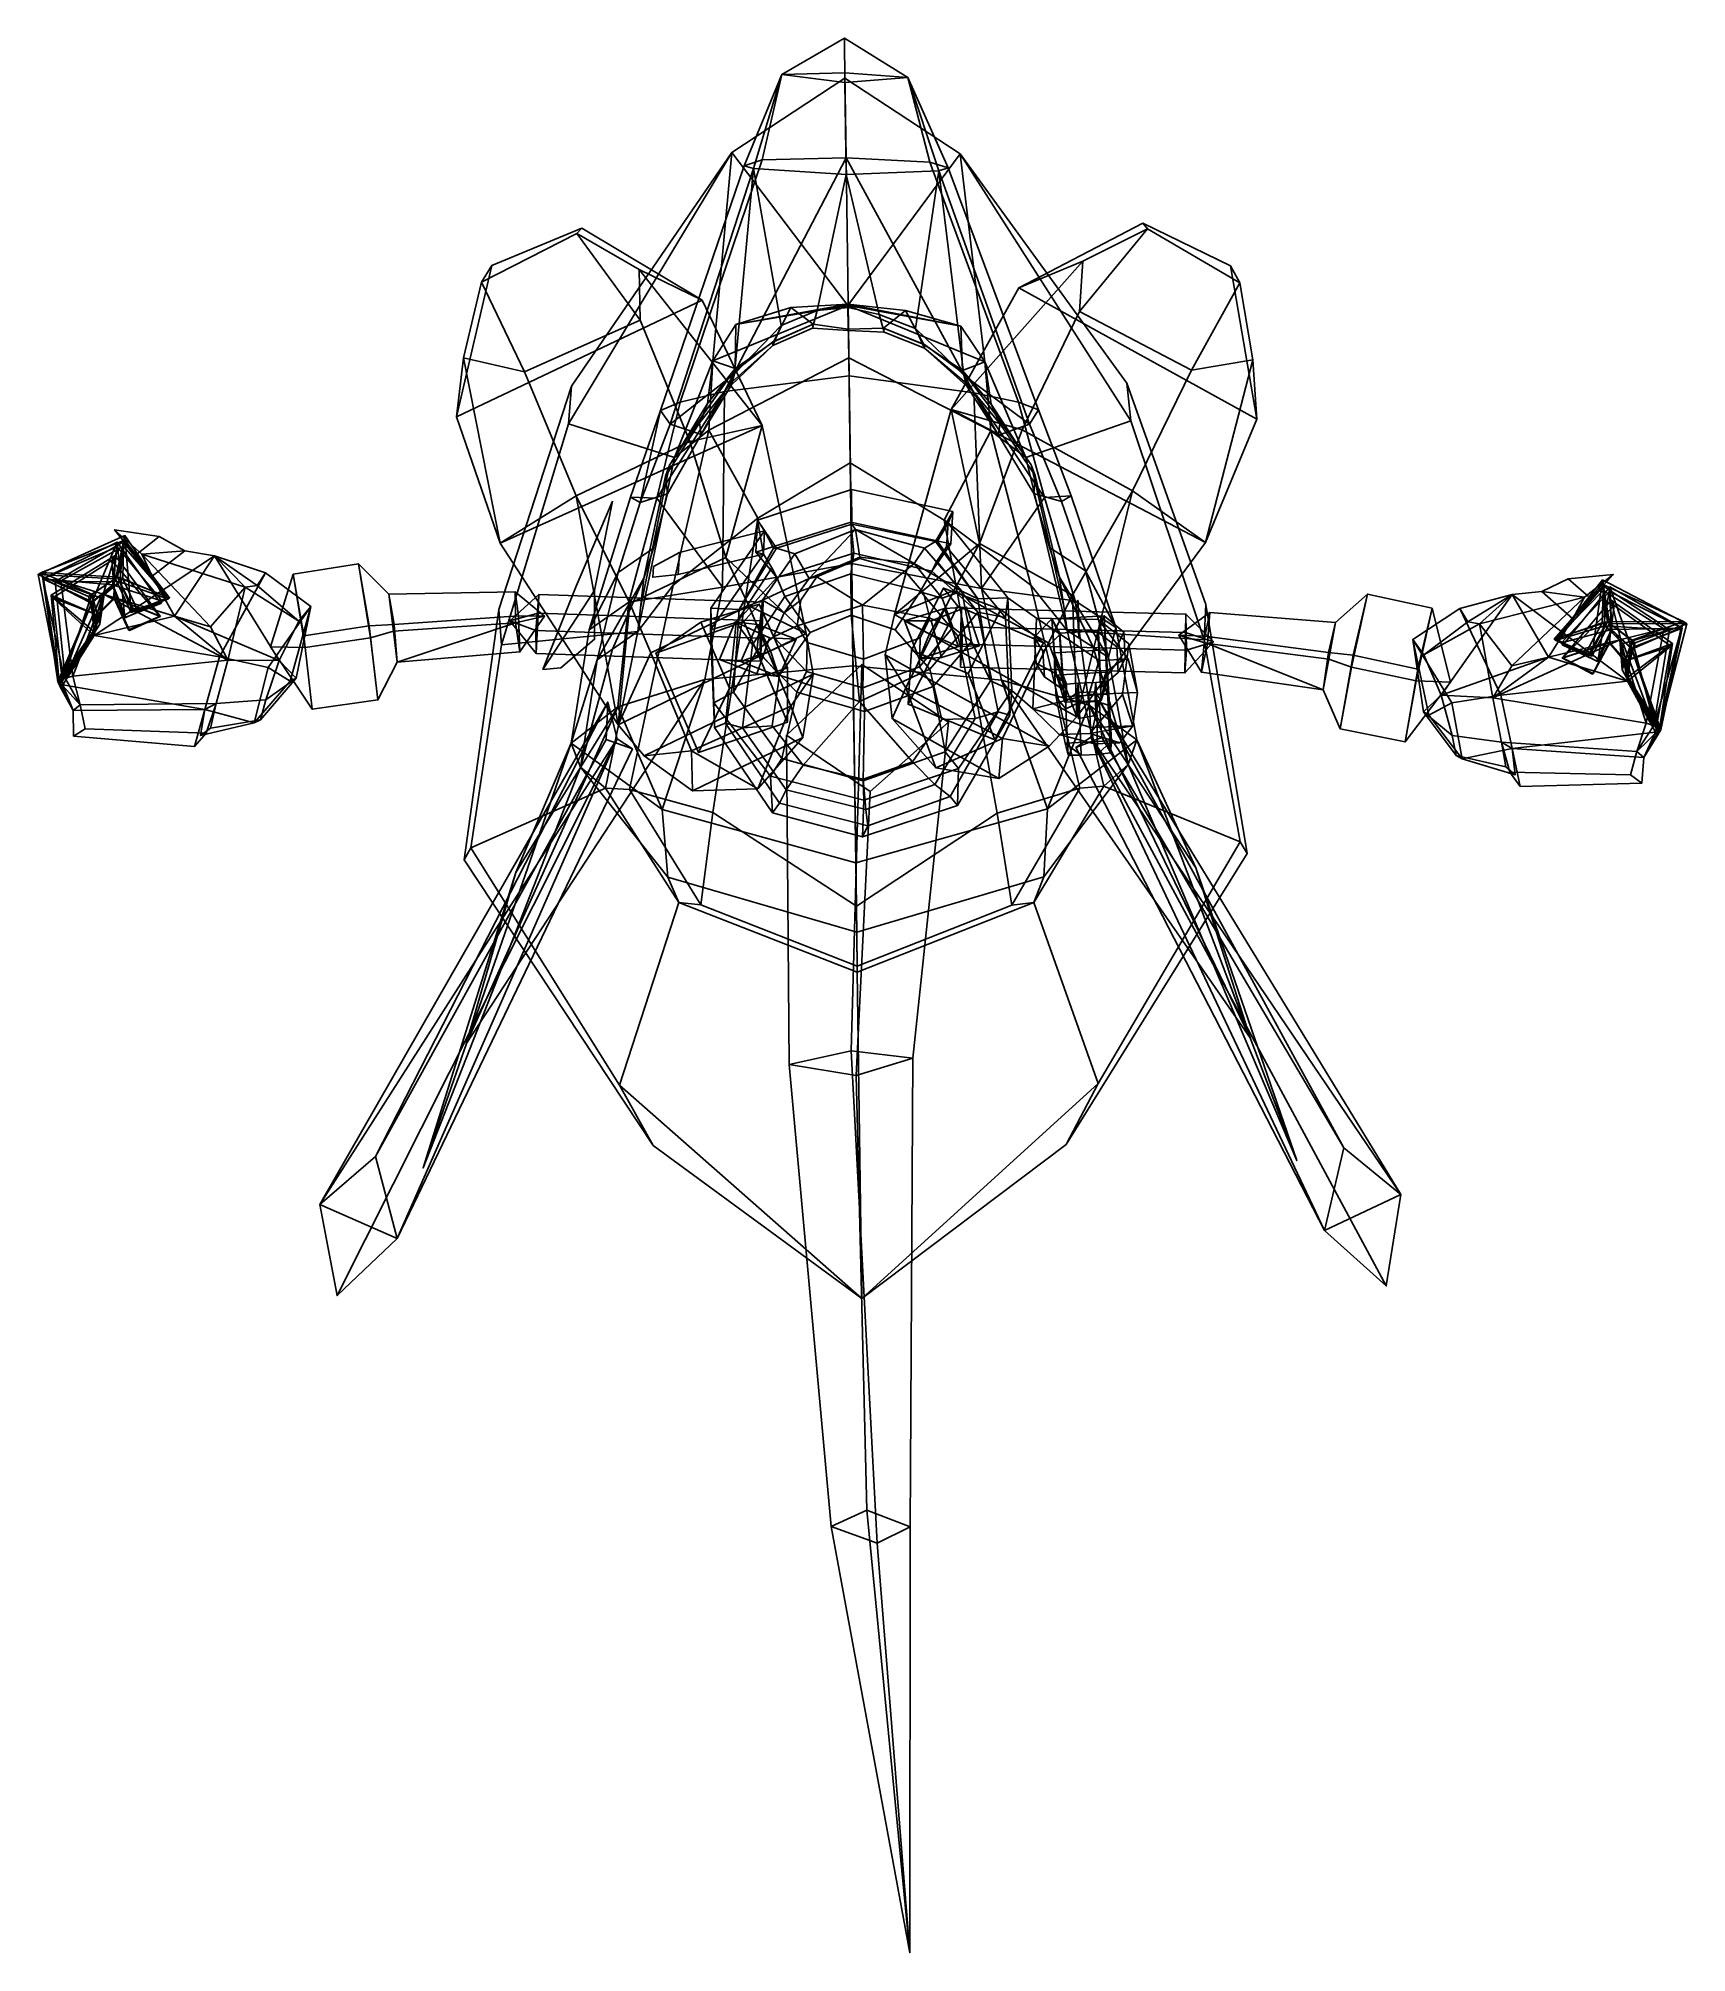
# Model space of a CAD drawing. Extents: x -4.4 to 4.5, y -7.1 to 3.1.
import ezdxf

# ---------------------------------------------------------------- set-up
doc = ezdxf.new("R2010")
doc.units = 0

msp = doc.modelspace()

# ---------------------------------------------------------------- linework, layer by layer
for points in [[(-0.048, 3.139, 1.447), (0.292, 2.929, 1.383), (-0.046, 2.954, 1.179), (-0.383, 2.945, 1.371)], [(-0.383, 2.945, 1.371), (-0.045, 2.902, 1.534), (-0.048, 3.139, 1.447)], [(-0.048, 3.139, 1.447), (-0.045, 2.902, 1.534), (0.292, 2.929, 1.383)], [(-0.029, 1.708, 2.447), (0.571, 2.52, 2.23), (-0.045, 2.926, 2.054), (-0.65, 2.528, 2.218)], [(-0.585, 2.456, 1.273), (-0.383, 2.945, 1.371), (-0.488, 2.489, 1.068)], [(-0.585, 2.456, 1.273), (-0.534, 2.442, 1.416), (-0.383, 2.945, 1.371)], [(-0.038, 2.41, 1.585), (-0.045, 2.902, 1.534), (-0.383, 2.945, 1.371), (-0.534, 2.442, 1.416)], [(-0.046, 2.954, 1.179), (-0.039, 2.499, 0.967), (-0.488, 2.489, 1.068), (-0.383, 2.945, 1.371)], [(-0.039, 2.499, 0.967), (-0.046, 2.954, 1.179), (0.292, 2.929, 1.383), (0.409, 2.476, 1.08)], [(0.292, 2.929, 1.383), (-0.045, 2.902, 1.534), (-0.038, 2.41, 1.585), (0.457, 2.43, 1.428)], [(0.409, 2.476, 1.08), (0.292, 2.929, 1.383), (0.507, 2.446, 1.285)], [(0.292, 2.929, 1.383), (0.457, 2.43, 1.428), (0.507, 2.446, 1.285)], [(-1.509, 1.277, 3.206), (-1.525, 1.075, 2.821), (-0.65, 2.528, 2.218)], [(-0.752, 1.411, 2.582), (-0.65, 2.528, 2.218), (-1.525, 1.075, 2.821), (-0.958, 0.894, 2.79)], [(-0.488, 2.489, 1.068), (-0.927, 1.191, 0.898), (-1.033, 1.146, 1.192), (-0.585, 2.456, 1.273)], [(-0.488, 2.489, 1.068), (-0.039, 2.499, 0.967), (-0.689, 1.247, 0.701), (-0.927, 1.191, 0.898)], [(-0.65, 2.528, 2.218), (-0.752, 1.411, 2.582), (-0.029, 1.708, 2.447)], [(-0.689, 1.247, 0.701), (-0.039, 2.499, 0.967), (-0.023, 1.331, 0.606)], [(-0.023, 1.331, 0.606), (-0.039, 2.499, 0.967), (0.645, 1.24, 0.713)], [(-0.039, 2.499, 0.967), (0.409, 2.476, 1.08), (0.884, 1.19, 0.91), (0.645, 1.24, 0.713)], [(-0.029, 1.708, 2.447), (0.704, 1.406, 2.594), (0.571, 2.52, 2.23)], [(0.409, 2.476, 1.08), (0.507, 2.446, 1.285), (0.991, 1.149, 1.204), (0.884, 1.19, 0.91)], [(0.571, 2.52, 2.23), (0.704, 1.406, 2.594), (0.924, 0.894, 2.802), (1.485, 1.091, 2.833)], [(0.571, 2.52, 2.23), (1.485, 1.091, 2.833), (1.464, 1.293, 3.218)], [(-0.981, 1.072, 1.39), (-0.534, 2.442, 1.416), (-0.585, 2.456, 1.273), (-1.033, 1.146, 1.192)], [(-0.637, 1.343, 1.508), (-0.534, 2.442, 1.416), (-0.981, 1.072, 1.39)], [(-0.386, 1.601, 1.575), (-0.534, 2.442, 1.416), (-0.637, 1.343, 1.508)], [(-0.194, 1.681, 1.65), (-0.038, 2.41, 1.585), (-0.534, 2.442, 1.416), (-0.386, 1.601, 1.575)], [(-0.028, 1.697, 1.658), (0.138, 1.66, 1.662), (-0.038, 2.41, 1.585), (-0.194, 1.681, 1.65)], [(-0.038, 2.41, 1.585), (0.138, 1.66, 1.662), (0.332, 1.585, 1.587), (0.457, 2.43, 1.428)], [(0.591, 1.335, 1.52), (0.457, 2.43, 1.428), (0.332, 1.585, 1.587)], [(0.507, 2.446, 1.285), (0.457, 2.43, 1.428), (0.942, 1.073, 1.402), (0.991, 1.149, 1.204)], [(0.942, 1.073, 1.402), (0.457, 2.43, 1.428), (0.591, 1.335, 1.52)], [(-2.125, 1.112, -4.874), (-1.935, 1.923, -4.893), (-1.453, 2.122, -4.903), (-0.81, 1.736, -4.865)], [(-1.935, 1.923, -4.893), (-1.991, 1.834, -4.258), (-1.48, 2.093, -4.269), (-1.453, 2.122, -4.903)], [(-1.991, 1.834, -4.258), (-1.76, 1.353, -3.684), (-1.142, 1.63, -3.711), (-1.48, 2.093, -4.269)], [(-1.48, 2.093, -4.269), (-1.146, 1.901, -4.267), (-0.81, 1.736, -4.865), (-1.453, 2.122, -4.903)], [(-1.142, 1.63, -3.711), (-1.146, 1.901, -4.267), (-1.48, 2.093, -4.269)], [(0.885, 1.802, -4.814), (1.229, 1.946, -4.216), (1.575, 2.118, -4.218), (1.549, 2.149, -4.852)], [(2.018, 1.921, -4.842), (2.16, 1.1, -4.823), (0.885, 1.802, -4.814), (1.549, 2.149, -4.852)], [(1.81, 1.362, -3.633), (2.069, 1.829, -4.207), (1.575, 2.118, -4.218), (1.21, 1.676, -3.66)], [(1.575, 2.118, -4.218), (1.229, 1.946, -4.216), (1.21, 1.676, -3.66)], [(2.069, 1.829, -4.207), (2.018, 1.921, -4.842), (1.549, 2.149, -4.852), (1.575, 2.118, -4.218)], [(-2.125, 1.112, -4.874), (-2.086, 1.428, -4.249), (-1.991, 1.834, -4.258), (-1.935, 1.923, -4.893)], [(-1.146, 1.901, -4.267), (-0.488, 1.066, -4.862), (-0.81, 1.736, -4.865)], [(-0.488, 1.066, -4.862), (-1.146, 1.901, -4.267), (-1.142, 1.63, -3.711), (-0.875, 0.979, -3.698)], [(1.229, 1.946, -4.216), (0.523, 1.152, -4.811), (0.904, 1.042, -3.647), (1.21, 1.676, -3.66)], [(0.885, 1.802, -4.814), (0.523, 1.152, -4.811), (1.229, 1.946, -4.216)], [(2.139, 1.418, -4.198), (2.16, 1.1, -4.823), (2.018, 1.921, -4.842), (2.069, 1.829, -4.207)], [(-1.991, 1.834, -4.258), (-2.086, 1.428, -4.249), (-1.76, 1.353, -3.684)], [(2.16, 1.1, -4.823), (1.884, 0.439, -4.823), (0.523, 1.152, -4.811), (0.885, 1.802, -4.814)], [(1.81, 1.362, -3.633), (2.139, 1.418, -4.198), (2.069, 1.829, -4.207)], [(-1.89, 0.435, -4.874), (-2.125, 1.112, -4.874), (-0.81, 1.736, -4.865), (-0.488, 1.066, -4.862)], [(-0.025, 1.428, 3.512), (-0.029, 1.708, 2.447), (-0.752, 1.411, 2.582), (-0.774, 1.041, 3.681)], [(-0.752, 1.411, 2.582), (-0.029, 1.708, 2.447), (-0.629, 1.606, 2.421)], [(-0.335, 1.698, 2.243), (-0.428, 1.513, 2.196), (-0.632, 1.37, 2.411), (-0.629, 1.606, 2.421)], [(-0.629, 1.606, 2.421), (-0.029, 1.716, 2.267), (-0.335, 1.698, 2.243)], [(-0.629, 1.606, 2.421), (-0.029, 1.708, 2.447), (-0.029, 1.716, 2.267)], [(-0.219, 1.586, 1.777), (-0.194, 1.681, 1.65), (-0.386, 1.601, 1.575), (-0.431, 1.494, 1.706)], [(-0.335, 1.698, 2.243), (-0.215, 1.608, 1.983), (-0.428, 1.513, 2.196)], [(-0.029, 1.716, 2.267), (-0.027, 1.582, 1.988), (-0.215, 1.608, 1.983), (-0.335, 1.698, 2.243)], [(-0.027, 1.574, 1.807), (-0.028, 1.697, 1.658), (-0.194, 1.681, 1.65), (-0.219, 1.586, 1.777)], [(0.161, 1.587, 1.995), (-0.027, 1.582, 1.988), (-0.029, 1.716, 2.267), (0.279, 1.681, 2.255)], [(0.279, 1.681, 2.255), (-0.029, 1.716, 2.267), (0.575, 1.597, 2.433)], [(-0.029, 1.716, 2.267), (-0.029, 1.708, 2.447), (0.575, 1.597, 2.433)], [(0.575, 1.597, 2.433), (-0.029, 1.708, 2.447), (0.704, 1.406, 2.594)], [(-0.029, 1.708, 2.447), (-0.025, 1.428, 3.512), (0.736, 1.037, 3.693), (0.704, 1.406, 2.594)], [(-0.028, 1.697, 1.658), (-0.027, 1.574, 1.807), (0.165, 1.566, 1.79), (0.138, 1.66, 1.662)], [(0.138, 1.66, 1.662), (0.165, 1.566, 1.79), (0.38, 1.48, 1.718), (0.332, 1.585, 1.587)], [(0.377, 1.499, 2.208), (0.161, 1.587, 1.995), (0.279, 1.681, 2.255)], [(0.377, 1.499, 2.208), (0.279, 1.681, 2.255), (0.575, 1.597, 2.433), (0.585, 1.361, 2.423)], [(0.904, 1.042, -3.647), (1.494, 0.716, -3.633), (1.81, 1.362, -3.633), (1.21, 1.676, -3.66)], [(-1.76, 1.353, -3.684), (-1.483, 0.689, -3.684), (-0.875, 0.979, -3.698), (-1.142, 1.63, -3.711)], [(-0.629, 1.606, 2.421), (-0.632, 1.37, 2.411), (-0.752, 1.411, 2.582)], [(-0.431, 1.494, 1.706), (-0.386, 1.601, 1.575), (-0.637, 1.343, 1.508), (-0.653, 1.284, 1.599)], [(-0.215, 1.608, 1.983), (-0.431, 1.513, 2.001), (-0.428, 1.513, 2.196)], [(-0.431, 1.494, 1.706), (-0.431, 1.513, 2.001), (-0.215, 1.608, 1.983), (-0.219, 1.586, 1.777)], [(-0.219, 1.586, 1.777), (-0.215, 1.608, 1.983), (-0.027, 1.582, 1.988), (-0.027, 1.574, 1.807)], [(-0.027, 1.582, 1.988), (0.161, 1.587, 1.995), (0.165, 1.566, 1.79), (-0.027, 1.574, 1.807)], [(0.377, 1.499, 2.208), (0.38, 1.499, 2.013), (0.161, 1.587, 1.995)], [(0.38, 1.48, 1.718), (0.165, 1.566, 1.79), (0.161, 1.587, 1.995), (0.38, 1.499, 2.013)], [(0.332, 1.585, 1.587), (0.38, 1.48, 1.718), (0.608, 1.276, 1.611), (0.591, 1.335, 1.52)], [(0.704, 1.406, 2.594), (0.585, 1.361, 2.423), (0.575, 1.597, 2.433)], [(-0.649, 1.3, 1.776), (-0.431, 1.494, 1.706), (-0.653, 1.284, 1.599)], [(-0.648, 1.346, 2.12), (-0.431, 1.513, 2.001), (-0.431, 1.494, 1.706), (-0.649, 1.3, 1.776)], [(-0.431, 1.513, 2.001), (-0.648, 1.346, 2.12), (-0.632, 1.37, 2.411), (-0.428, 1.513, 2.196)], [(0.585, 1.361, 2.423), (0.601, 1.337, 2.132), (0.38, 1.499, 2.013), (0.377, 1.499, 2.208)], [(0.601, 1.337, 2.132), (0.603, 1.292, 1.788), (0.38, 1.48, 1.718), (0.38, 1.499, 2.013)], [(0.608, 1.276, 1.611), (0.38, 1.48, 1.718), (0.603, 1.292, 1.788)], [(-2.125, 1.112, -4.874), (-1.89, 0.435, -4.874), (-2.086, 1.428, -4.249)], [(-1.89, 0.435, -4.874), (-1.483, 0.689, -3.684), (-1.76, 1.353, -3.684), (-2.086, 1.428, -4.249)], [(-0.981, 1.072, 1.39), (-0.815, 1.017, 1.498), (-0.637, 1.343, 1.508)], [(-0.752, 1.411, 2.582), (-0.78, 1.183, 2.581), (-0.958, 0.894, 2.79)], [(-0.774, 1.041, 3.681), (-0.752, 1.411, 2.582), (-0.958, 0.894, 2.79)], [(-0.824, 1.079, 1.877), (-0.803, 1.126, 2.267), (-0.648, 1.346, 2.12), (-0.649, 1.3, 1.776)], [(-0.653, 1.284, 1.599), (-0.637, 1.343, 1.508), (-0.815, 1.017, 1.498)], [(-0.803, 1.126, 2.267), (-0.78, 1.183, 2.581), (-0.632, 1.37, 2.411), (-0.648, 1.346, 2.12)], [(-0.752, 1.411, 2.582), (-0.632, 1.37, 2.411), (-0.78, 1.183, 2.581)], [(-0.774, 1.041, 3.681), (-0.511, 0.57, 4.891), (-0.017, 0.866, 4.715), (-0.025, 1.428, 3.512)], [(-0.017, 0.866, 4.715), (0.486, 0.558, 4.903), (0.736, 1.037, 3.693), (-0.025, 1.428, 3.512)], [(0.738, 1.179, 2.593), (0.585, 1.361, 2.423), (0.704, 1.406, 2.594)], [(0.585, 1.361, 2.423), (0.738, 1.179, 2.593), (0.762, 1.122, 2.279), (0.601, 1.337, 2.132)], [(0.777, 1.013, 1.51), (0.591, 1.335, 1.52), (0.608, 1.276, 1.611)], [(0.591, 1.335, 1.52), (0.777, 1.013, 1.51), (0.942, 1.073, 1.402)], [(0.601, 1.337, 2.132), (0.762, 1.122, 2.279), (0.784, 1.076, 1.889), (0.603, 1.292, 1.788)], [(0.924, 0.894, 2.802), (0.738, 1.179, 2.593), (0.704, 1.406, 2.594)], [(0.924, 0.894, 2.802), (0.704, 1.406, 2.594), (0.736, 1.037, 3.693)], [(1.494, 0.716, -3.633), (1.884, 0.439, -4.823), (2.139, 1.418, -4.198), (1.81, 1.362, -3.633)], [(2.139, 1.418, -4.198), (1.884, 0.439, -4.823), (2.16, 1.1, -4.823)], [(-1.898, 0.08, 4.035), (-1.884, -0.109, 3.412), (-1.525, 1.075, 2.821), (-1.509, 1.277, 3.206)], [(-1.052, 0.677, 0.867), (-0.689, 1.247, 0.701), (-0.701, 0.2, 0.561)], [(-0.927, 1.191, 0.898), (-0.689, 1.247, 0.701), (-1.052, 0.677, 0.867)], [(-0.815, 1.017, 1.498), (-0.824, 1.079, 1.877), (-0.649, 1.3, 1.776), (-0.653, 1.284, 1.599)], [(-0.689, 1.247, 0.701), (-0.023, 1.331, 0.606), (-0.009, 0.327, 0.425), (-0.701, 0.2, 0.561)], [(-0.023, 1.331, 0.606), (0.645, 1.24, 0.713), (0.686, 0.193, 0.573), (-0.009, 0.327, 0.425)], [(0.603, 1.292, 1.788), (0.784, 1.076, 1.889), (0.777, 1.013, 1.51), (0.608, 1.276, 1.611)], [(0.686, 0.193, 0.573), (0.645, 1.24, 0.713), (1.023, 0.68, 0.879)], [(1.023, 0.68, 0.879), (0.645, 1.24, 0.713), (0.884, 1.19, 0.91)], [(1.877, -0.083, 3.425), (1.886, 0.107, 4.047), (1.464, 1.293, 3.218), (1.485, 1.091, 2.833)], [(-1.193, 0.681, 1.237), (-1.033, 1.146, 1.192), (-0.927, 1.191, 0.898), (-1.052, 0.677, 0.867)], [(-1.193, 0.681, 1.237), (-1.142, 0.653, 1.507), (-1.033, 1.146, 1.192)], [(-1.142, 0.653, 1.507), (-0.981, 1.072, 1.39), (-1.033, 1.146, 1.192)], [(-0.985, 0.854, 2.402), (-0.958, 0.894, 2.79), (-0.78, 1.183, 2.581), (-0.803, 1.126, 2.267)], [(1.884, 0.439, -4.823), (1.196, -0.494, -4.834), (0.221, 0.053, -4.828), (0.523, 1.152, -4.811)], [(0.523, 1.152, -4.811), (0.221, 0.053, -4.828), (0.675, 0.434, -3.942)], [(0.523, 1.152, -4.811), (0.675, 0.434, -3.942), (0.904, 1.042, -3.647)], [(0.738, 1.179, 2.593), (0.924, 0.894, 2.802), (0.952, 0.855, 2.414), (0.762, 1.122, 2.279)], [(0.884, 1.19, 0.91), (0.991, 1.149, 1.204), (1.165, 0.689, 1.249), (1.023, 0.68, 0.879)], [(0.991, 1.149, 1.204), (0.942, 1.073, 1.402), (1.114, 0.658, 1.519), (1.165, 0.689, 1.249)], [(-1.258, -0.537, -4.885), (-1.89, 0.435, -4.874), (-0.488, 1.066, -4.862), (-0.252, -0.049, -4.879)], [(-1.884, -0.109, 3.412), (-1.153, -0.038, 3.188), (-0.958, 0.894, 2.79), (-1.525, 1.075, 2.821)], [(-0.774, 1.041, 3.681), (-0.958, 0.894, 2.79), (-1.153, -0.038, 3.188), (-0.965, 0.21, 3.958)], [(-1.142, 0.653, 1.507), (-0.995, 0.7, 1.646), (-0.815, 1.017, 1.498), (-0.981, 1.072, 1.39)], [(-1.006, 0.795, 1.996), (-0.985, 0.854, 2.402), (-0.803, 1.126, 2.267), (-0.824, 1.079, 1.877)], [(-0.995, 0.7, 1.646), (-1.006, 0.795, 1.996), (-0.824, 1.079, 1.877), (-0.815, 1.017, 1.498)], [(-0.774, 1.041, 3.681), (-0.965, 0.21, 3.958), (-0.511, 0.57, 4.891)], [(-0.875, 0.979, -3.698), (-0.683, 0.358, -3.993), (-0.488, 1.066, -4.862)], [(-0.683, 0.358, -3.993), (-0.252, -0.049, -4.879), (-0.488, 1.066, -4.862)], [(0.486, 0.558, 4.903), (0.95, 0.211, 3.97), (0.736, 1.037, 3.693)], [(1.173, 0.157, -3.932), (1.494, 0.716, -3.633), (0.904, 1.042, -3.647), (0.675, 0.434, -3.942)], [(1.144, -0.032, 3.2), (0.924, 0.894, 2.802), (0.736, 1.037, 3.693), (0.95, 0.211, 3.97)], [(0.762, 1.122, 2.279), (0.952, 0.855, 2.414), (0.974, 0.797, 2.008), (0.784, 1.076, 1.889)], [(0.784, 1.076, 1.889), (0.974, 0.797, 2.008), (0.966, 0.701, 1.658), (0.777, 1.013, 1.51)], [(0.966, 0.701, 1.658), (1.114, 0.658, 1.519), (0.942, 1.073, 1.402), (0.777, 1.013, 1.51)], [(1.144, -0.032, 3.2), (1.877, -0.083, 3.425), (1.485, 1.091, 2.833), (0.924, 0.894, 2.802)], [(-0.875, 0.979, -3.698), (-1.483, 0.689, -3.684), (-1.196, 0.112, -3.983), (-0.683, 0.358, -3.993)], [(-1.153, -0.038, 3.188), (-0.958, 0.894, 2.79), (-0.985, 0.854, 2.402), (-1.139, 0.09, 2.682)], [(-1.139, 0.09, 2.682), (-0.985, 0.854, 2.402), (-1.006, 0.795, 1.996), (-1.121, 0.248, 2.25)], [(-0.017, 0.866, 4.715), (-0.511, 0.57, 4.891), (-0.752, -1.007, 5.057), (0.016, -1.508, 4.763)], [(0.486, 0.558, 4.903), (-0.017, 0.866, 4.715), (0.016, -1.508, 4.763), (0.77, -1.011, 5.069)], [(0.952, 0.855, 2.414), (0.924, 0.894, 2.802), (1.144, -0.032, 3.2), (1.127, 0.096, 2.694)], [(0.974, 0.797, 2.008), (0.952, 0.855, 2.414), (1.127, 0.096, 2.694), (1.104, 0.254, 2.262)], [(-1.006, 0.795, 1.996), (-0.995, 0.7, 1.646), (-1.07, 0.409, 1.977), (-1.121, 0.248, 2.25)], [(-0.01, 0.722, -0.922), (-0.014, 0.548, -1.619), (-0.522, 0.388, -1.572), (-0.513, 0.559, -0.878)], [(-0.513, 0.559, -0.878), (-0.412, 0.408, -0.818), (-0.009, 0.538, -0.856), (-0.01, 0.722, -0.922)], [(0.532, 0.605, -0.859), (0.521, 0.432, -1.562), (-0.014, 0.548, -1.619), (-0.01, 0.722, -0.922)], [(0.532, 0.605, -0.859), (-0.01, 0.722, -0.922), (-0.009, 0.538, -0.856), (0.44, 0.445, -0.798)], [(1.049, 0.413, 1.989), (0.966, 0.701, 1.658), (0.974, 0.797, 2.008), (1.104, 0.254, 2.262)], [(-1.89, 0.435, -4.874), (-1.258, -0.537, -4.885), (-1.483, 0.689, -3.684)], [(-1.29, 0.66, 1.241), (-1.484, 0.206, 0.935), (-1.662, -0.241, 0.805), (-1.385, 0.182, 1.448)], [(-1.258, -0.537, -4.885), (-1.196, 0.112, -3.983), (-1.483, 0.689, -3.684)], [(-1.142, 0.653, 1.507), (-1.193, 0.681, 1.237), (-1.414, -0.029, 1.465), (-1.259, 0.278, 1.826)], [(-1.193, 0.681, 1.237), (-1.052, 0.677, 0.867), (-1.201, 0.12, 0.85), (-1.414, -0.029, 1.465)], [(-1.259, 0.278, 1.826), (-1.07, 0.409, 1.977), (-0.995, 0.7, 1.646), (-1.142, 0.653, 1.507)], [(-1.052, 0.677, 0.867), (-0.701, 0.2, 0.561), (-1.201, 0.12, 0.85)], [(1.187, 0.127, 0.862), (0.686, 0.193, 0.573), (1.023, 0.68, 0.879)], [(1.049, 0.413, 1.989), (1.242, 0.287, 1.838), (1.114, 0.658, 1.519), (0.966, 0.701, 1.658)], [(1.187, 0.127, 0.862), (1.023, 0.68, 0.879), (1.165, 0.689, 1.249), (1.405, -0.016, 1.477)], [(1.165, 0.689, 1.249), (1.114, 0.658, 1.519), (1.242, 0.287, 1.838), (1.405, -0.016, 1.477)], [(1.494, 0.716, -3.633), (1.173, 0.157, -3.932), (1.196, -0.494, -4.834)], [(1.494, 0.716, -3.633), (1.196, -0.494, -4.834), (1.884, 0.439, -4.823)], [(-1.198, -0.884, 4.116), (-0.752, -1.007, 5.057), (-0.511, 0.57, 4.891), (-0.965, 0.21, 3.958)], [(-0.481, 0.376, -1.44), (-0.513, 0.559, -0.878), (-0.522, 0.388, -1.572)], [(-0.409, 0.251, -1.517), (-0.522, 0.388, -1.572), (-0.014, 0.548, -1.619), (0.002, 0.382, -1.551)], [(-0.476, 0.502, -0.944), (-0.427, 0.409, -0.924), (-0.412, 0.408, -0.818), (-0.513, 0.559, -0.878)], [(-0.481, 0.376, -1.44), (-0.476, 0.502, -0.944), (-0.513, 0.559, -0.878)], [(-0.412, 0.408, -0.818), (-0.313, 0.378, -0.058), (0.011, 0.508, -0.098), (-0.009, 0.538, -0.856)], [(0.002, 0.382, -1.551), (-0.014, 0.548, -1.619), (0.521, 0.432, -1.562), (0.42, 0.285, -1.507)], [(-0.009, 0.538, -0.856), (0.011, 0.508, -0.098), (0.38, 0.409, -0.036), (0.44, 0.445, -0.798)], [(0.532, 0.605, -0.859), (0.44, 0.445, -0.798), (0.45, 0.447, -0.904), (0.507, 0.543, -0.941)], [(0.827, 0.142, -0.796), (0.507, 0.543, -0.941), (0.45, 0.447, -0.904), (0.666, 0.137, -0.785)], [(0.486, 0.558, 4.903), (0.77, -1.011, 5.069), (1.213, -0.876, 4.128), (0.95, 0.211, 3.97)], [(0.521, 0.432, -1.562), (0.532, 0.605, -0.859), (0.507, 0.543, -0.941), (0.499, 0.416, -1.443)], [(0.507, 0.543, -0.941), (0.827, 0.142, -0.796), (0.815, 0.037, -1.297), (0.499, 0.416, -1.443)], [(-3.899, 0.451, 0.447), (-3.899, 0.476, 0.291), (-4.363, 0.268, 0.309), (-4.346, 0.278, 0.509)], [(-3.95, 0.244, 0.3), (-4.363, 0.268, 0.309), (-3.899, 0.476, 0.291)], [(-3.899, 0.451, 0.447), (-4.346, 0.278, 0.509), (-3.939, 0.253, 0.48)], [(-3.94, 0.416, 0.203), (-3.941, 0.441, 0.047), (-4.335, 0.246, 0.037), (-4.339, 0.244, 0.237)], [(-3.963, 0.213, 0.232), (-3.94, 0.416, 0.203), (-4.339, 0.244, 0.237)], [(-4.335, 0.246, 0.037), (-3.941, 0.441, 0.047), (-4.078, 0.115, 0.036)], [(-3.926, 0.229, 0.559), (-4.273, 0.23, 0.573), (-3.907, 0.443, 0.542)], [(-4.242, 0.234, 0.762), (-3.907, 0.419, 0.698), (-3.907, 0.443, 0.542), (-4.273, 0.23, 0.573)], [(-3.907, 0.419, 0.698), (-4.242, 0.234, 0.762), (-4.01, 0.161, 0.752), (-3.91, 0.245, 0.73)], [(-3.965, 0.208, 0.05), (-4.078, 0.115, 0.036), (-3.941, 0.441, 0.047)], [(-3.941, 0.441, 0.047), (-3.899, 0.037, 0.067), (-3.965, 0.208, 0.05)], [(-3.963, 0.213, 0.232), (-3.7, 0.125, 0.23), (-3.94, 0.416, 0.203)], [(-3.844, 0.37, 0.427), (-3.954, 0.507, 0.464), (-3.715, 0.471, 0.409)], [(-3.578, 0.394, 0.647), (-3.715, 0.471, 0.409), (-3.954, 0.507, 0.464), (-3.809, 0.377, 0.892)], [(-3.844, 0.37, 0.427), (-3.753, 0.258, 0.677), (-3.809, 0.377, 0.892), (-3.954, 0.507, 0.464)], [(-3.899, 0.476, 0.291), (-3.866, 0.065, 0.315), (-3.95, 0.244, 0.3)], [(-3.899, 0.037, 0.067), (-3.941, 0.441, 0.047), (-3.707, 0.113, 0.069)], [(-3.94, 0.416, 0.203), (-3.7, 0.125, 0.23), (-3.707, 0.113, 0.069), (-3.941, 0.441, 0.047)], [(-3.66, 0.143, 0.469), (-3.899, 0.451, 0.447), (-3.939, 0.253, 0.48)], [(-3.672, 0.138, 0.564), (-3.926, 0.229, 0.559), (-3.907, 0.443, 0.542)], [(-3.907, 0.419, 0.698), (-3.91, 0.245, 0.73), (-3.667, 0.144, 0.712)], [(-3.672, 0.138, 0.564), (-3.907, 0.443, 0.542), (-3.907, 0.419, 0.698), (-3.667, 0.144, 0.712)], [(-3.866, 0.065, 0.315), (-3.899, 0.476, 0.291), (-3.666, 0.138, 0.306)], [(-3.899, 0.451, 0.447), (-3.66, 0.143, 0.469), (-3.666, 0.138, 0.306), (-3.899, 0.476, 0.291)], [(-3.844, 0.37, 0.427), (-3.715, 0.471, 0.409), (-3.578, 0.394, 0.647), (-3.753, 0.258, 0.677)], [(-0.476, 0.502, -0.944), (-0.481, 0.376, -1.44), (-0.937, 0.268, -1.391), (-0.93, 0.385, -0.883)], [(-0.476, 0.502, -0.944), (-0.481, 0.376, -1.44), (-0.764, -0.029, -1.293), (-0.763, 0.087, -0.805)], [(-0.476, 0.502, -0.944), (-0.763, 0.087, -0.805), (-0.611, 0.081, -0.8), (-0.427, 0.409, -0.924)], [(-0.237, 0.247, 0.466), (0.011, 0.508, -0.098), (-0.313, 0.378, -0.058)], [(0.011, 0.508, -0.098), (-0.237, 0.247, 0.466), (0.034, 0.36, 0.427)], [(0.011, 0.508, -0.098), (0.034, 0.36, 0.427), (0.325, 0.327, 0.449)], [(0.325, 0.327, 0.449), (0.38, 0.409, -0.036), (0.011, 0.508, -0.098)], [(0.221, 0.053, -4.828), (0.537, 0.182, -3.778), (0.675, 0.434, -3.942)], [(0.58, 0.179, 0.052), (0.666, 0.137, -0.785), (0.44, 0.445, -0.798), (0.38, 0.409, -0.036)], [(0.42, 0.285, -1.507), (0.521, 0.432, -1.562), (0.499, 0.416, -1.443), (0.447, 0.339, -1.414)], [(0.44, 0.445, -0.798), (0.666, 0.137, -0.785), (0.45, 0.447, -0.904)], [(0.499, 0.416, -1.443), (0.815, 0.037, -1.297), (0.666, 0.066, -1.309), (0.447, 0.339, -1.414)], [(1.045, -0.099, -3.767), (1.173, 0.157, -3.932), (0.675, 0.434, -3.942), (0.537, 0.182, -3.778)], [(1.366, -0.177, 2.416), (1.242, 0.287, 1.838), (1.049, 0.413, 1.989), (1.104, 0.254, 2.262)], [(-3.952, 0.37, -0.033), (-4.293, 0.157, -0.037), (-4.05, 0.051, -0.026)], [(-3.952, 0.37, -0.033), (-3.969, 0.342, -0.179), (-4.284, 0.143, -0.207), (-4.293, 0.157, -0.037)], [(-4.284, 0.143, -0.207), (-3.969, 0.342, -0.179), (-3.953, 0.141, -0.191), (-4.044, 0.049, -0.214)], [(-3.42, 0.368, 0.648), (-4.064, -0.059, -0.251), (-3.634, 0.044, 0.753)], [(-3.393, -0.174, -0.228), (-4.064, -0.059, -0.251), (-3.42, 0.368, 0.648), (-3.146, 0.276, 0.61)], [(-3.952, 0.37, -0.033), (-4.05, 0.051, -0.026), (-3.958, 0.142, -0.036)], [(-3.71, 0.043, -0.157), (-3.969, 0.342, -0.179), (-3.952, 0.37, -0.033), (-3.71, 0.045, -0.028)], [(-3.969, 0.342, -0.179), (-3.71, 0.043, -0.157), (-3.953, 0.141, -0.191)], [(-3.958, 0.142, -0.036), (-3.71, 0.045, -0.028), (-3.952, 0.37, -0.033)], [(-3.256, 0.2, 0.895), (-3.42, 0.368, 0.648), (-3.578, 0.394, 0.647), (-3.809, 0.377, 0.892)], [(-3.441, -0.013, 0.964), (-3.256, 0.2, 0.895), (-3.809, 0.377, 0.892)], [(-3.809, 0.377, 0.892), (-3.753, 0.258, 0.677), (-3.634, 0.044, 0.753), (-3.441, -0.013, 0.964)], [(-3.634, 0.044, 0.753), (-3.753, 0.258, 0.677), (-3.578, 0.394, 0.647), (-3.42, 0.368, 0.648)], [(-3.42, 0.368, 0.648), (-3.074, -0.193, 0.694), (-3.634, 0.044, 0.753)], [(-3.42, 0.368, 0.648), (-3.192, 0.208, 0.739), (-3.146, 0.276, 0.61)], [(-3.192, 0.208, 0.739), (-3.42, 0.368, 0.648), (-3.256, 0.2, 0.895)], [(-2.648, 0.325, 0.323), (-2.585, -0.071, -0.018), (-2.935, -0.124, -0.025), (-2.998, 0.269, 0.316)], [(-2.648, 0.325, 0.323), (-2.998, 0.269, 0.316), (-2.941, -0.06, 0.691), (-2.591, -0.008, 0.699)], [(-2.458, 0, 0.514), (-2.486, 0.162, 0.336), (-2.648, 0.325, 0.323), (-2.591, -0.008, 0.699)], [(-2.648, 0.325, 0.323), (-2.486, 0.162, 0.336), (-2.462, -0.035, 0.165), (-2.585, -0.071, -0.018)], [(-1.07, 0.409, 1.977), (-1.259, 0.278, 1.826), (-1.371, -0.189, 2.404), (-1.121, 0.248, 2.25)], [(-0.683, 0.358, -3.993), (-1.196, 0.112, -3.983), (-1.084, -0.151, -3.818), (-0.56, 0.099, -3.829)], [(-0.93, 0.385, -0.883), (-0.937, 0.268, -1.391), (-1.074, 0.253, -1.236), (-1.069, 0.31, -1.003)], [(-0.701, 0.2, 0.561), (-0.009, 0.327, 0.425), (-0.002, -0.221, 0.349), (-0.795, -0.295, 0.544)], [(-0.481, 0.376, -1.44), (-0.437, 0.303, -1.426), (-0.628, 0.011, -1.316), (-0.764, -0.029, -1.293)], [(-0.683, 0.358, -3.993), (-0.56, 0.099, -3.829), (-0.252, -0.049, -4.879)], [(-0.611, 0.081, -0.8), (-0.412, 0.408, -0.818), (-0.427, 0.409, -0.924)], [(-0.487, 0.131, 0.034), (-0.313, 0.378, -0.058), (-0.412, 0.408, -0.818), (-0.611, 0.081, -0.8)], [(-0.437, 0.303, -1.426), (-0.481, 0.376, -1.44), (-0.522, 0.388, -1.572), (-0.409, 0.251, -1.517)], [(-0.487, 0.131, 0.034), (-0.237, 0.247, 0.466), (-0.313, 0.378, -0.058)], [(0.002, 0.382, -1.551), (-0.014, 0.272, -1.713), (-0.366, 0.15, -1.684), (-0.409, 0.251, -1.517)], [(-0.237, 0.247, 0.466), (-0.196, 0.256, 0.624), (0.035, 0.354, 0.59), (0.034, 0.36, 0.427)], [(0.049, 0.104, 0.751), (0.275, 0.285, 0.623), (0.035, 0.354, 0.59), (-0.196, 0.256, 0.624)], [(0.42, 0.285, -1.507), (0.36, 0.179, -1.663), (-0.014, 0.272, -1.713), (0.002, 0.382, -1.551)], [(-0.009, 0.327, 0.425), (0.686, 0.193, 0.573), (0.793, -0.299, 0.556), (-0.002, -0.221, 0.349)], [(0.035, 0.354, 0.59), (0.275, 0.285, 0.623), (0.325, 0.327, 0.449), (0.034, 0.36, 0.427)], [(0.275, 0.285, 0.623), (0.375, 0.17, 0.67), (0.475, 0.141, 0.522), (0.325, 0.327, 0.449)], [(0.325, 0.327, 0.449), (0.58, 0.179, 0.052), (0.38, 0.409, -0.036)], [(0.325, 0.327, 0.449), (0.475, 0.141, 0.522), (0.58, 0.179, 0.052)], [(0.666, 0.066, -1.309), (0.42, 0.285, -1.507), (0.447, 0.339, -1.414)], [(-4.346, 0.278, 0.509), (-4.363, 0.268, 0.309), (-4.251, -0.307, 0.319), (-4.224, -0.281, 0.551)], [(-4.363, 0.268, 0.309), (-3.95, 0.244, 0.3), (-4.094, 0.15, 0.3)], [(-4.251, -0.307, 0.319), (-4.363, 0.268, 0.309), (-4.094, 0.15, 0.3), (-4.054, -0.017, 0.293)], [(-4.224, -0.281, 0.551), (-4.076, 0.162, 0.499), (-4.346, 0.278, 0.509)], [(-4.076, 0.162, 0.499), (-3.939, 0.253, 0.48), (-4.346, 0.278, 0.509)], [(-4.339, 0.244, 0.237), (-4.335, 0.246, 0.037), (-4.249, -0.312, 0.041), (-4.258, -0.307, 0.275)], [(-4.258, -0.307, 0.275), (-4.075, 0.121, 0.242), (-4.339, 0.244, 0.237)], [(-4.075, 0.121, 0.242), (-3.963, 0.213, 0.232), (-4.339, 0.244, 0.237)], [(-4.078, 0.115, 0.036), (-4.249, -0.312, 0.041), (-4.335, 0.246, 0.037)], [(-4.177, -0.277, 0.8), (-4.242, 0.234, 0.762), (-4.273, 0.23, 0.573), (-4.219, -0.287, 0.595)], [(-4.273, 0.23, 0.573), (-3.926, 0.229, 0.559), (-4.029, 0.143, 0.561)], [(-4.029, 0.143, 0.561), (-4.219, -0.287, 0.595), (-4.273, 0.23, 0.573)], [(-4.01, 0.161, 0.752), (-4.242, 0.234, 0.762), (-4.177, -0.277, 0.8)], [(-3.939, 0.253, 0.48), (-4.076, 0.162, 0.499), (-4.094, 0.15, 0.3), (-3.95, 0.244, 0.3)], [(-3.963, 0.213, 0.232), (-4.075, 0.121, 0.242), (-4.078, 0.115, 0.036), (-3.965, 0.208, 0.05)], [(-4.01, 0.161, 0.752), (-4.029, 0.143, 0.561), (-3.926, 0.229, 0.559), (-3.91, 0.245, 0.73)], [(-3.965, 0.208, 0.05), (-3.899, 0.037, 0.067), (-3.895, 0.038, 0.228), (-3.963, 0.213, 0.232)], [(-3.7, 0.125, 0.23), (-3.963, 0.213, 0.232), (-3.895, 0.038, 0.228)], [(-3.866, 0.065, 0.315), (-3.856, 0.073, 0.476), (-3.939, 0.253, 0.48), (-3.95, 0.244, 0.3)], [(-3.66, 0.143, 0.469), (-3.939, 0.253, 0.48), (-3.856, 0.073, 0.476)], [(-3.926, 0.229, 0.559), (-3.845, 0.064, 0.578), (-3.831, 0.076, 0.727), (-3.91, 0.245, 0.73)], [(-3.926, 0.229, 0.559), (-3.672, 0.138, 0.564), (-3.845, 0.064, 0.578)], [(-3.831, 0.076, 0.727), (-3.667, 0.144, 0.712), (-3.91, 0.245, 0.73)], [(-3.393, -0.174, -0.228), (-3.146, 0.276, 0.61), (-2.904, 0.097, 0.548), (-3.132, -0.231, -0.11)], [(-3.256, 0.2, 0.895), (-2.968, 0.017, 0.725), (-3.192, 0.208, 0.739)], [(-3.192, 0.208, 0.739), (-2.968, 0.017, 0.725), (-2.904, 0.097, 0.548), (-3.146, 0.276, 0.61)], [(-2.935, -0.124, -0.025), (-3.12, -0.12, 0.327), (-2.998, 0.269, 0.316)], [(-3.12, -0.12, 0.327), (-2.896, -0.454, 0.369), (-2.941, -0.06, 0.691), (-2.998, 0.269, 0.316)], [(-1.511, -0.635, 1.547), (-1.371, -0.189, 2.404), (-1.259, 0.278, 1.826), (-1.414, -0.029, 1.465)], [(-1.289, -0.133, 2.698), (-1.121, 0.248, 2.25), (-1.371, -0.189, 2.404)], [(-0.965, 0.21, 3.958), (-1.153, -0.038, 3.188), (-1.327, -0.876, 3.379), (-1.198, -0.884, 4.116)], [(-1.139, 0.09, 2.682), (-1.121, 0.248, 2.25), (-1.289, -0.133, 2.698), (-1.153, -0.038, 3.188)], [(-0.409, 0.251, -1.517), (-0.628, 0.011, -1.316), (-0.437, 0.303, -1.426)], [(-0.409, 0.251, -1.517), (-0.366, 0.15, -1.684), (-0.54, -0.109, -1.586), (-0.628, 0.011, -1.316)], [(-0.487, 0.131, 0.034), (-0.37, 0.062, 0.536), (-0.237, 0.247, 0.466)], [(-0.37, 0.062, 0.536), (-0.282, 0.13, 0.671), (-0.196, 0.256, 0.624), (-0.237, 0.247, 0.466)], [(-0.012, 0.05, -1.877), (-0.232, -0.043, -1.857), (-0.366, 0.15, -1.684), (-0.014, 0.272, -1.713)], [(-0.301, -0.008, 0.725), (0.049, 0.104, 0.751), (-0.196, 0.256, 0.624), (-0.282, 0.13, 0.671)], [(-0.014, 0.272, -1.713), (0.36, 0.179, -1.663), (0.223, -0.028, -1.834), (-0.012, 0.05, -1.877)], [(0.375, 0.17, 0.67), (0.275, 0.285, 0.623), (0.049, 0.104, 0.751), (0.409, 0.034, 0.724)], [(0.36, 0.179, -1.663), (0.42, 0.285, -1.507), (0.666, 0.066, -1.309), (0.561, -0.064, -1.57)], [(1.341, -0.865, 3.391), (1.144, -0.032, 3.2), (0.95, 0.211, 3.97), (1.213, -0.876, 4.128)], [(1.366, -0.177, 2.416), (1.104, 0.254, 2.262), (1.283, -0.122, 2.71)], [(1.104, 0.254, 2.262), (1.127, 0.096, 2.694), (1.144, -0.032, 3.2), (1.283, -0.122, 2.71)], [(1.242, 0.287, 1.838), (1.366, -0.177, 2.416), (1.405, -0.016, 1.477)], [(3.826, 0.245, 0.365), (3.685, 0.177, 0.603), (3.914, 0.146, 0.848), (4.067, 0.267, 0.42)], [(3.826, 0.245, 0.365), (3.949, 0.137, 0.383), (3.851, 0.031, 0.633), (3.685, 0.177, 0.603)], [(3.752, -0.079, 0.425), (4.008, 0.215, 0.403), (4.01, 0.239, 0.247), (3.757, -0.084, 0.263)], [(4.037, 0.014, 0.437), (4.008, 0.215, 0.403), (3.752, -0.079, 0.425)], [(3.757, -0.084, 0.263), (4.01, 0.239, 0.247), (3.953, -0.169, 0.271)], [(4.014, 0.182, 0.654), (4.016, 0.206, 0.498), (3.763, -0.084, 0.52), (3.759, -0.078, 0.668)], [(4.016, 0.206, 0.498), (4.023, -0.008, 0.516), (3.763, -0.084, 0.52)], [(3.826, 0.245, 0.365), (4.067, 0.267, 0.42), (3.949, 0.137, 0.383)], [(3.851, 0.031, 0.633), (3.949, 0.137, 0.383), (4.067, 0.267, 0.42), (3.914, 0.146, 0.848)], [(4.047, 0.005, 0.257), (3.953, -0.169, 0.271), (4.01, 0.239, 0.247)], [(4.01, 0.239, 0.247), (4.008, 0.215, 0.403), (4.444, 0.016, 0.465), (4.461, 0.004, 0.265)], [(4.037, 0.014, 0.437), (4.444, 0.016, 0.465), (4.008, 0.215, 0.403)], [(4.01, 0.239, 0.247), (4.461, 0.004, 0.265), (4.047, 0.005, 0.257)], [(4.016, 0.206, 0.498), (4.014, 0.182, 0.654), (4.338, -0.023, 0.718), (4.369, -0.029, 0.529)], [(4.016, 0.206, 0.498), (4.369, -0.029, 0.529), (4.023, -0.008, 0.516)], [(-4.05, 0.051, -0.026), (-4.293, 0.157, -0.037), (-4.065, -0.038, -0.028)], [(-4.293, 0.157, -0.037), (-4.249, -0.326, -0.003), (-4.065, -0.038, -0.028)], [(-4.293, 0.157, -0.037), (-4.284, 0.143, -0.207), (-4.231, -0.323, -0.195), (-4.249, -0.326, -0.003)], [(-4.231, -0.323, -0.195), (-4.284, 0.143, -0.207), (-4.064, -0.059, -0.251)], [(-4.064, -0.059, -0.251), (-4.284, 0.143, -0.207), (-4.044, 0.049, -0.214)], [(-4.054, -0.017, 0.293), (-4.075, 0.121, 0.242), (-4.258, -0.307, 0.275)], [(-4.258, -0.307, 0.275), (-4.249, -0.312, 0.041), (-4.078, 0.115, 0.036), (-4.075, 0.121, 0.242)], [(-4.065, -0.038, -0.028), (-4.249, -0.312, 0.041), (-4.078, 0.115, 0.036)], [(-4.224, -0.281, 0.551), (-4.034, 0.002, 0.571), (-4.076, 0.162, 0.499)], [(-4.076, 0.162, 0.499), (-4.224, -0.281, 0.551), (-4.054, -0.017, 0.293)], [(-4.219, -0.287, 0.595), (-4.029, 0.143, 0.561), (-4.034, 0.002, 0.571)], [(-4.177, -0.277, 0.8), (-3.349, -0.191, 0.865), (-4.01, 0.161, 0.752)], [(-4.094, 0.15, 0.3), (-4.076, 0.162, 0.499), (-4.054, -0.017, 0.293)], [(-4.01, 0.161, 0.752), (-3.634, 0.044, 0.753), (-4.064, -0.059, -0.251)], [(-4.05, 0.051, -0.026), (-4.044, 0.049, -0.214), (-3.953, 0.141, -0.191), (-3.958, 0.142, -0.036)], [(-4.029, 0.143, 0.561), (-4.01, 0.161, 0.752), (-4.034, 0.002, 0.571)], [(-4.01, 0.161, 0.752), (-3.349, -0.191, 0.865), (-3.634, 0.044, 0.753)], [(-3.71, 0.045, -0.028), (-3.958, 0.142, -0.036), (-3.879, -0.029, -0.038)], [(-3.953, 0.141, -0.191), (-3.875, -0.032, -0.175), (-3.879, -0.029, -0.038), (-3.958, 0.142, -0.036)], [(-3.953, 0.141, -0.191), (-3.71, 0.043, -0.157), (-3.875, -0.032, -0.175)], [(-3.7, 0.125, 0.23), (-3.895, 0.038, 0.228), (-3.899, 0.037, 0.067), (-3.707, 0.113, 0.069)], [(-3.866, 0.065, 0.315), (-3.666, 0.138, 0.306), (-3.66, 0.143, 0.469), (-3.856, 0.073, 0.476)], [(-3.672, 0.138, 0.564), (-3.667, 0.144, 0.712), (-3.831, 0.076, 0.727), (-3.845, 0.064, 0.578)], [(-3.349, -0.191, 0.865), (-3.256, 0.2, 0.895), (-3.441, -0.013, 0.964)], [(-2.968, 0.017, 0.725), (-3.256, 0.2, 0.895), (-3.349, -0.191, 0.865), (-3.074, -0.193, 0.694)], [(-2.458, 0, 0.514), (-1.793, 0.047, 0.485), (-1.811, 0.175, 0.315), (-2.486, 0.162, 0.336)], [(-1.808, 0.009, 0.136), (-2.462, -0.035, 0.165), (-2.486, 0.162, 0.336), (-1.811, 0.175, 0.315)], [(-1.687, 0.061, 0.147), (-1.839, 0.019, 0.317), (-1.684, 0.16, 0.356)], [(-1.684, 0.16, 0.356), (-1.839, 0.019, 0.317), (-1.699, -0.032, 0.49)], [(-1.811, 0.175, 0.315), (-1.653, 0.044, 0.307), (-1.808, 0.009, 0.136)], [(-1.811, 0.175, 0.315), (-1.793, 0.047, 0.485), (-1.653, 0.044, 0.307)], [(-0.483, 0.119, 0.38), (-1.684, 0.16, 0.356), (-1.699, -0.032, 0.49), (-0.499, -0.073, 0.513)], [(-0.486, 0.02, 0.17), (-1.687, 0.061, 0.147), (-1.684, 0.16, 0.356), (-0.483, 0.119, 0.38)], [(-1.385, 0.182, 1.448), (-1.662, -0.241, 0.805), (-1.565, -0.232, 1.304), (-1.385, -0.079, 1.845)], [(-1.414, -0.029, 1.465), (-1.201, 0.12, 0.85), (-1.26, -0.441, 0.842), (-1.511, -0.635, 1.547)], [(-1.201, 0.12, 0.85), (-0.701, 0.2, 0.561), (-0.795, -0.295, 0.544), (-1.26, -0.441, 0.842)], [(-1.084, -0.151, -3.818), (-1.196, 0.112, -3.983), (-1.258, -0.537, -4.885)], [(-1.057, -0.153, -3.913), (-0.817, 0.012, -2.532), (-0.504, 0.109, -2.53), (-0.587, 0.016, -3.924)], [(-0.817, 0.012, -2.532), (-0.663, -0.341, -2.532), (-0.353, -0.233, -2.534), (-0.504, 0.109, -2.53)], [(-0.611, 0.081, -0.8), (-0.642, -0.362, -0.631), (-0.516, -0.142, 0.139), (-0.487, 0.131, 0.034)], [(-0.587, 0.016, -3.924), (-0.504, 0.109, -2.53), (-0.353, -0.233, -2.534), (-0.353, -0.524, -3.927)], [(-0.232, -0.043, -1.857), (-0.395, -0.271, -1.771), (-0.54, -0.109, -1.586), (-0.366, 0.15, -1.684)], [(-0.516, -0.142, 0.139), (-0.428, -0.067, 0.565), (-0.37, 0.062, 0.536), (-0.487, 0.131, 0.034)], [(-0.499, -0.073, 0.513), (-0.497, -0.196, 0.294), (-0.486, 0.02, 0.17), (-0.483, 0.119, 0.38)], [(-0.428, -0.067, 0.565), (-0.301, -0.008, 0.725), (-0.282, 0.13, 0.671), (-0.37, 0.062, 0.536)], [(0.054, -0.185, 0.804), (0.049, 0.104, 0.751), (-0.301, -0.008, 0.725), (-0.247, -0.097, 0.752)], [(0.358, -0.071, 0.775), (0.409, 0.034, 0.724), (0.049, 0.104, 0.751), (0.054, -0.185, 0.804)], [(0.28, -0.339, -3.793), (0.537, 0.182, -3.778), (0.221, 0.053, -4.828), (0.171, -0.162, -4.833)], [(0.223, -0.028, -1.834), (0.36, 0.179, -1.663), (0.561, -0.064, -1.57), (0.41, -0.24, -1.752)], [(0.798, -0.61, -3.769), (1.045, -0.099, -3.767), (0.537, 0.182, -3.778), (0.28, -0.339, -3.793)], [(0.311, -0.137, -2.483), (0.482, 0.195, -2.479), (0.559, 0.098, -3.873), (0.293, -0.427, -3.876)], [(0.311, -0.137, -2.483), (0.614, -0.263, -2.481), (0.789, 0.08, -2.481), (0.482, 0.195, -2.479)], [(0.375, 0.17, 0.67), (0.409, 0.034, 0.724), (0.532, -0.017, 0.574), (0.475, 0.141, 0.522)], [(0.632, -0.091, 0.156), (0.58, 0.179, 0.052), (0.475, 0.141, 0.522), (0.532, -0.017, 0.574)], [(0.482, 0.195, -2.479), (0.789, 0.08, -2.481), (1.018, -0.098, -3.862), (0.559, 0.098, -3.873)], [(0.734, -0.302, -0.617), (0.666, 0.137, -0.785), (0.58, 0.179, 0.052), (0.632, -0.091, 0.156)], [(0.734, -0.302, -0.617), (0.849, -0.353, -0.601), (0.827, 0.142, -0.796), (0.666, 0.137, -0.785)], [(0.793, -0.299, 0.556), (0.686, 0.193, 0.573), (1.187, 0.127, 0.862), (1.262, -0.432, 0.854)], [(0.827, 0.142, -0.796), (0.849, -0.353, -0.601), (0.838, -0.485, -1.097), (0.815, 0.037, -1.297)], [(0.981, 0.034, -1.489), (0.827, 0.142, -0.796), (0.849, -0.353, -0.601), (0.961, -0.452, -1.22)], [(1.196, -0.494, -4.834), (1.173, 0.157, -3.932), (1.045, -0.099, -3.767)], [(1.262, -0.432, 0.854), (1.187, 0.127, 0.862), (1.405, -0.016, 1.477), (1.518, -0.618, 1.559)], [(1.207, -0.005, -0.982), (1.204, 0.046, -1.043), (1.202, 0.13, -1.002), (1.203, 0.121, -0.951)], [(2.108, -1.227, 4.589), (1.886, 0.107, 4.047), (1.877, -0.083, 3.425), (2.07, -1.164, 3.752)], [(2.581, 0.01, 0.292), (2.543, -0.15, 0.47), (2.675, -0.165, 0.655), (2.752, 0.163, 0.279)], [(2.581, 0.01, 0.292), (2.752, 0.163, 0.279), (2.666, -0.228, -0.062), (2.545, -0.185, 0.122)], [(2.666, -0.228, -0.062), (2.752, 0.163, 0.279), (3.098, 0.087, 0.272), (3.013, -0.302, -0.069)], [(3.098, 0.087, 0.272), (2.752, 0.163, 0.279), (2.675, -0.165, 0.655), (3.022, -0.239, 0.647)], [(3.72, -0.175, 0.709), (3.147, -0.379, 0.65), (3.526, 0.16, 0.604)], [(3.246, 0.085, 0.566), (3.289, 0.014, 0.695), (3.526, 0.16, 0.604)], [(3.526, 0.16, 0.604), (4.143, -0.304, -0.295), (3.466, -0.379, -0.272), (3.246, 0.085, 0.566)], [(3.352, 0.003, 0.852), (3.526, 0.16, 0.604), (3.289, 0.014, 0.695)], [(3.526, 0.16, 0.604), (3.352, 0.003, 0.852), (3.914, 0.146, 0.848), (3.685, 0.177, 0.603)], [(3.914, 0.146, 0.848), (3.352, 0.003, 0.852), (3.524, -0.222, 0.921)], [(3.851, 0.031, 0.633), (3.914, 0.146, 0.848), (3.524, -0.222, 0.921), (3.72, -0.175, 0.709)], [(3.851, 0.031, 0.633), (3.72, -0.175, 0.709), (3.526, 0.16, 0.604), (3.685, 0.177, 0.603)], [(3.72, -0.175, 0.709), (4.143, -0.304, -0.295), (3.526, 0.16, 0.604)], [(3.759, -0.078, 0.668), (4.008, 0.008, 0.686), (4.014, 0.182, 0.654)], [(3.791, -0.099, 0.187), (4.048, 0.177, 0.159), (4.05, 0.202, 0.003), (3.797, -0.111, 0.026)], [(4.048, 0.177, 0.159), (3.791, -0.099, 0.187), (4.058, -0.026, 0.188)], [(4.072, 0.101, -0.223), (3.795, -0.181, -0.2), (3.796, -0.179, -0.072), (4.057, 0.13, -0.076)], [(4.057, 0.13, -0.076), (3.796, -0.179, -0.072), (4.049, -0.097, -0.08)], [(3.797, -0.111, 0.026), (4.05, 0.202, 0.003), (3.984, -0.199, 0.023)], [(4.06, -0.032, 0.006), (3.984, -0.199, 0.023), (4.05, 0.202, 0.003)], [(4.338, -0.023, 0.718), (4.014, 0.182, 0.654), (4.008, 0.008, 0.686), (4.102, -0.082, 0.708)], [(4.05, 0.202, 0.003), (4.048, 0.177, 0.159), (4.436, -0.019, 0.193), (4.431, -0.016, -0.007)], [(4.436, -0.019, 0.193), (4.048, 0.177, 0.159), (4.058, -0.026, 0.188)], [(4.049, -0.097, -0.08), (4.135, -0.193, -0.07), (4.057, 0.13, -0.076)], [(4.05, 0.202, 0.003), (4.167, -0.132, -0.008), (4.06, -0.032, 0.006)], [(4.167, -0.132, -0.008), (4.05, 0.202, 0.003), (4.431, -0.016, -0.007)], [(4.072, 0.101, -0.223), (4.057, 0.13, -0.076), (4.384, -0.102, -0.081), (4.375, -0.116, -0.251)], [(4.135, -0.193, -0.07), (4.384, -0.102, -0.081), (4.057, 0.13, -0.076)], [(-4.219, -0.287, 0.595), (-4.034, 0.002, 0.571), (-4.224, -0.281, 0.551)], [(-4.044, 0.049, -0.214), (-4.05, 0.051, -0.026), (-4.065, -0.038, -0.028), (-4.064, -0.059, -0.251)], [(-3.71, 0.043, -0.157), (-3.71, 0.045, -0.028), (-3.879, -0.029, -0.038), (-3.875, -0.032, -0.175)], [(-3.634, 0.044, 0.753), (-3.349, -0.191, 0.865), (-3.441, -0.013, 0.964)], [(-2.904, 0.097, 0.548), (-3.014, -0.303, 0.03), (-3.132, -0.231, -0.11)], [(-2.904, 0.097, 0.548), (-2.968, 0.017, 0.725), (-3.074, -0.193, 0.694), (-2.983, -0.288, 0.497)], [(-2.983, -0.288, 0.497), (-3.014, -0.303, 0.03), (-2.904, 0.097, 0.548)], [(-1.808, 0.009, 0.136), (-2.441, -0.201, 0.356), (-2.462, -0.035, 0.165)], [(-2.458, 0, 0.514), (-2.441, -0.201, 0.356), (-1.785, -0.147, 0.327), (-1.793, 0.047, 0.485)], [(-2.441, -0.201, 0.356), (-1.808, 0.009, 0.136), (-1.785, -0.147, 0.327)], [(-1.898, 0.08, 4.035), (-2.083, -1.26, 4.577), (-2.048, -1.196, 3.74), (-1.884, -0.109, 3.412)], [(-1.698, -0.155, 0.271), (-1.839, 0.019, 0.317), (-1.687, 0.061, 0.147)], [(-1.839, 0.019, 0.317), (-1.698, -0.155, 0.271), (-1.699, -0.032, 0.49)], [(-1.653, 0.044, 0.307), (-1.785, -0.147, 0.327), (-1.808, 0.009, 0.136)], [(-1.785, -0.147, 0.327), (-1.653, 0.044, 0.307), (-1.793, 0.047, 0.485)], [(-0.486, 0.02, 0.17), (-0.497, -0.196, 0.294), (-1.698, -0.155, 0.271), (-1.687, 0.061, 0.147)], [(-0.56, 0.099, -3.829), (-1.084, -0.151, -3.818), (-0.867, -0.676, -3.82), (-0.335, -0.437, -3.844)], [(-0.829, -0.686, -3.906), (-0.663, -0.341, -2.532), (-0.817, 0.012, -2.532), (-1.057, -0.153, -3.913)], [(-0.744, -0.551, -1.092), (-0.746, -0.42, -0.61), (-0.763, 0.087, -0.805), (-0.764, -0.029, -1.293)], [(-0.764, -0.029, -1.293), (-0.628, 0.011, -1.316), (-0.684, -0.528, -1.101), (-0.744, -0.551, -1.092)], [(-0.611, 0.081, -0.8), (-0.763, 0.087, -0.805), (-0.746, -0.42, -0.61), (-0.642, -0.362, -0.631)], [(-0.515, 0, -1.669), (-0.633, 0.014, -2.63), (-0.716, -0.188, -2.629), (-0.603, -0.199, -1.671)], [(-0.628, 0.011, -1.316), (-0.54, -0.109, -1.586), (-0.594, -0.554, -1.416), (-0.684, -0.528, -1.101)], [(-0.633, 0.014, -2.63), (-0.515, 0, -1.669), (-0.307, -0.079, -1.673), (-0.449, -0.071, -2.629)], [(-0.252, -0.049, -4.879), (-0.56, 0.099, -3.829), (-0.335, -0.437, -3.844), (-0.215, -0.266, -4.884)], [(-0.395, -0.271, -1.771), (-0.232, -0.043, -1.857), (-0.012, 0.05, -1.877), (0.033, -0.413, -1.79)], [(-0.012, 0.05, -1.877), (0.223, -0.028, -1.834), (0.41, -0.24, -1.752), (0.033, -0.413, -1.79)], [(1.196, -0.494, -4.834), (1.048, -0.652, -4.832), (0.171, -0.162, -4.833), (0.221, 0.053, -4.828)], [(0.274, 0.019, -1.622), (0.487, 0.086, -1.618), (0.605, 0.093, -2.579), (0.416, 0.02, -2.578)], [(0.487, 0.086, -1.618), (0.274, 0.019, -1.622), (0.407, -0.05, -1.522)], [(0.353, -0.184, -1.621), (0.274, 0.019, -1.622), (0.416, 0.02, -2.578), (0.472, -0.177, -2.579)], [(0.274, 0.019, -1.622), (0.353, -0.184, -1.621), (0.407, -0.05, -1.522)], [(0.354, -0.226, 0.661), (0.532, -0.017, 0.574), (0.409, 0.034, 0.724), (0.358, -0.071, 0.775)], [(0.562, -0.118, -1.62), (0.487, 0.086, -1.618), (0.407, -0.05, -1.522)], [(0.605, 0.093, -2.579), (0.487, 0.086, -1.618), (0.562, -0.118, -1.62), (0.675, -0.114, -2.578)], [(0.652, -0.503, -1.402), (0.561, -0.064, -1.57), (0.666, 0.066, -1.309), (0.775, -0.468, -1.105)], [(0.579, 0.087, 0.336), (0.576, -0.012, 0.127), (0.574, -0.228, 0.25), (0.583, -0.106, 0.47)], [(1.777, -0.043, 0.103), (0.576, -0.012, 0.127), (0.579, 0.087, 0.336), (1.78, 0.056, 0.313)], [(1.78, 0.056, 0.313), (0.579, 0.087, 0.336), (0.583, -0.106, 0.47), (1.784, -0.137, 0.446)], [(0.789, 0.08, -2.481), (0.614, -0.263, -2.481), (0.758, -0.617, -3.855), (1.018, -0.098, -3.862)], [(0.666, 0.066, -1.309), (0.815, 0.037, -1.297), (0.838, -0.485, -1.097), (0.775, -0.468, -1.105)], [(1.261, -0.375, -2.532), (0.961, -0.452, -1.22), (0.981, 0.034, -1.489), (1.315, -0.192, -2.526)], [(1.063, 0.03, -1.199), (0.968, -0.068, -1.216), (0.978, -0.208, -1.163), (1.085, -0.265, -1.087)], [(1.063, 0.03, -1.199), (1.104, -0.055, -1.576), (1.014, -0.143, -1.547), (0.968, -0.068, -1.216)], [(1.471, -0.186, -2.529), (1.315, -0.192, -2.526), (0.981, 0.034, -1.489), (1.312, 0.026, -1.569)], [(1.309, -0.034, -1.656), (1.105, -0.046, -1.656), (1.063, 0.03, -1.199), (1.342, 0.046, -1.199)], [(1.342, 0.046, -1.199), (1.063, 0.03, -1.199), (1.074, -0.151, -1.011), (1.353, -0.135, -1.011)], [(1.063, 0.03, -1.199), (1.085, -0.265, -1.087), (1.074, -0.151, -1.011)], [(1.104, -0.055, -1.576), (1.063, 0.03, -1.199), (1.105, -0.046, -1.656)], [(1.207, -0.07, -1.063), (1.2, 0.058, -1.169), (1.204, 0.046, -1.043)], [(1.207, -0.07, -1.063), (1.204, 0.046, -1.043), (1.207, -0.005, -0.982)], [(1.312, -0.043, -1.576), (1.309, -0.034, -1.656), (1.342, 0.046, -1.199)], [(1.342, 0.046, -1.199), (1.448, -0.041, -1.216), (1.411, -0.12, -1.547), (1.312, -0.043, -1.576)], [(1.471, -0.186, -2.529), (1.312, 0.026, -1.569), (1.474, -0.104, -1.388), (1.521, -0.364, -2.536)], [(1.353, -0.135, -1.011), (1.355, -0.25, -1.087), (1.342, 0.046, -1.199)], [(1.342, 0.046, -1.199), (1.355, -0.25, -1.087), (1.454, -0.18, -1.163), (1.448, -0.041, -1.216)], [(1.895, -0.102, 0.093), (1.742, -0.058, 0.263), (1.908, 0.064, 0.271)], [(1.742, -0.058, 0.263), (1.882, -0.063, 0.441), (1.908, 0.064, 0.271)], [(1.78, 0.056, 0.313), (1.927, -0.093, 0.274), (1.777, -0.043, 0.103)], [(1.784, -0.137, 0.446), (1.927, -0.093, 0.274), (1.78, 0.056, 0.313)], [(1.908, 0.064, 0.271), (1.882, -0.063, 0.441), (2.543, -0.15, 0.47), (2.581, 0.01, 0.292)], [(2.581, 0.01, 0.292), (2.545, -0.185, 0.122), (1.895, -0.102, 0.093), (1.908, 0.064, 0.271)], [(3.022, -0.239, 0.647), (2.953, -0.629, 0.325), (3.197, -0.309, 0.283), (3.098, 0.087, 0.272)], [(2.995, -0.08, 0.504), (3.054, -0.163, 0.682), (3.289, 0.014, 0.695), (3.246, 0.085, 0.566)], [(3.246, 0.085, 0.566), (3.466, -0.379, -0.272), (3.203, -0.42, -0.154), (2.995, -0.08, 0.504)], [(3.098, 0.087, 0.272), (3.197, -0.309, 0.283), (3.013, -0.302, -0.069)], [(3.289, 0.014, 0.695), (3.054, -0.163, 0.682), (3.352, 0.003, 0.852)], [(3.352, 0.003, 0.852), (3.054, -0.163, 0.682), (3.147, -0.379, 0.65), (3.422, -0.393, 0.821)], [(3.524, -0.222, 0.921), (3.352, 0.003, 0.852), (3.422, -0.393, 0.821)], [(3.943, -0.16, 0.432), (4.037, 0.014, 0.437), (3.752, -0.079, 0.425)], [(4.008, 0.008, 0.686), (3.759, -0.078, 0.668), (3.919, -0.156, 0.684)], [(4.045, -0.098, -0.235), (3.795, -0.181, -0.2), (4.072, 0.101, -0.223)], [(3.932, -0.169, 0.535), (4.023, -0.008, 0.516), (4.008, 0.008, 0.686), (3.919, -0.156, 0.684)], [(3.943, -0.16, 0.432), (3.953, -0.169, 0.271), (4.047, 0.005, 0.257), (4.037, 0.014, 0.437)], [(4.12, -0.101, 0.518), (4.102, -0.082, 0.708), (4.008, 0.008, 0.686), (4.023, -0.008, 0.516)], [(4.444, 0.016, 0.465), (4.037, 0.014, 0.437), (4.169, -0.084, 0.455)], [(4.169, -0.084, 0.455), (4.037, 0.014, 0.437), (4.047, 0.005, 0.257), (4.185, -0.098, 0.256)], [(4.072, 0.101, -0.223), (4.375, -0.116, -0.251), (4.13, -0.196, -0.257), (4.045, -0.098, -0.235)], [(4.185, -0.098, 0.256), (4.047, 0.005, 0.257), (4.461, 0.004, 0.265)], [(4.461, 0.004, 0.265), (4.315, -0.563, 0.275), (4.135, -0.262, 0.25), (4.185, -0.098, 0.256)], [(4.444, 0.016, 0.465), (4.169, -0.084, 0.455), (4.289, -0.535, 0.507)], [(4.461, 0.004, 0.265), (4.444, 0.016, 0.465), (4.289, -0.535, 0.507), (4.315, -0.563, 0.275)], [(-4.258, -0.307, 0.275), (-4.251, -0.307, 0.319), (-4.054, -0.017, 0.293)], [(-4.249, -0.312, 0.041), (-4.065, -0.038, -0.028), (-4.249, -0.326, -0.003)], [(-4.231, -0.323, -0.195), (-4.064, -0.059, -0.251), (-3.393, -0.174, -0.228), (-3.471, -0.456, -0.148)], [(-2.896, -0.454, 0.369), (-2.545, -0.404, 0.377), (-2.591, -0.008, 0.699), (-2.941, -0.06, 0.691)], [(-2.585, -0.071, -0.018), (-2.545, -0.404, 0.377), (-2.896, -0.454, 0.369), (-2.935, -0.124, -0.025)], [(-2.441, -0.201, 0.356), (-2.458, 0, 0.514), (-2.591, -0.008, 0.699), (-2.545, -0.404, 0.377)], [(-2.441, -0.201, 0.356), (-2.545, -0.404, 0.377), (-2.585, -0.071, -0.018), (-2.462, -0.035, 0.165)], [(-2.048, -1.196, 3.74), (-1.327, -0.876, 3.379), (-1.153, -0.038, 3.188), (-1.884, -0.109, 3.412)], [(-1.699, -0.032, 0.49), (-1.698, -0.155, 0.271), (-0.497, -0.196, 0.294), (-0.499, -0.073, 0.513)], [(-1.46, -0.765, 2.565), (-1.327, -0.876, 3.379), (-1.153, -0.038, 3.188), (-1.289, -0.133, 2.698)], [(-1.119, -0.704, -4.883), (-1.258, -0.537, -4.885), (-0.252, -0.049, -4.879), (-0.215, -0.266, -4.884)], [(-0.444, -0.141, -1.573), (-0.515, 0, -1.669), (-0.603, -0.199, -1.671)], [(-0.302, -0.362, 0.226), (-0.251, -0.251, 0.638), (-0.428, -0.067, 0.565), (-0.516, -0.142, 0.139)], [(-0.449, -0.071, -2.629), (-0.307, -0.079, -1.673), (-0.399, -0.278, -1.672), (-0.516, -0.264, -2.63)], [(-0.444, -0.141, -1.573), (-0.307, -0.079, -1.673), (-0.515, 0, -1.669)], [(-0.444, -0.141, -1.573), (-0.399, -0.278, -1.672), (-0.307, -0.079, -1.673)], [(-0.301, -0.008, 0.725), (-0.428, -0.067, 0.565), (-0.251, -0.251, 0.638), (-0.247, -0.097, 0.752)], [(-0.251, -0.251, 0.638), (0.05, -0.339, 0.69), (0.054, -0.185, 0.804), (-0.247, -0.097, 0.752)], [(0.05, -0.339, 0.69), (0.354, -0.226, 0.661), (0.358, -0.071, 0.775), (0.054, -0.185, 0.804)], [(0.407, -0.05, -1.522), (0.353, -0.184, -1.621), (0.562, -0.118, -1.62)], [(0.427, -0.332, 0.248), (0.632, -0.091, 0.156), (0.532, -0.017, 0.574), (0.354, -0.226, 0.661)], [(0.473, -0.509, -1.649), (0.41, -0.24, -1.752), (0.561, -0.064, -1.57), (0.652, -0.503, -1.402)], [(0.492, -0.682, -0.472), (0.734, -0.302, -0.617), (0.632, -0.091, 0.156), (0.427, -0.332, 0.248)], [(0.574, -0.228, 0.25), (0.576, -0.012, 0.127), (1.777, -0.043, 0.103), (1.775, -0.259, 0.227)], [(1.048, -0.652, -4.832), (1.196, -0.494, -4.834), (1.045, -0.099, -3.767), (0.798, -0.61, -3.769)], [(1.014, -0.143, -1.547), (1.024, -0.281, -1.494), (0.978, -0.208, -1.163), (0.968, -0.068, -1.216)], [(1.024, -0.281, -1.494), (1.014, -0.143, -1.547), (1.104, -0.055, -1.576), (1.125, -0.35, -1.464)], [(1.125, -0.35, -1.464), (1.104, -0.055, -1.576), (1.105, -0.046, -1.656), (1.132, -0.416, -1.511)], [(1.326, -0.407, -1.513), (1.132, -0.416, -1.511), (1.105, -0.046, -1.656), (1.309, -0.034, -1.656)], [(1.341, -0.865, 3.391), (1.471, -0.75, 2.577), (1.283, -0.122, 2.71), (1.144, -0.032, 3.2)], [(1.341, -0.865, 3.391), (2.07, -1.164, 3.752), (1.877, -0.083, 3.425), (1.144, -0.032, 3.2)], [(1.325, -0.338, -1.464), (1.326, -0.407, -1.513), (1.309, -0.034, -1.656), (1.312, -0.043, -1.576)], [(1.417, -0.258, -1.494), (1.325, -0.338, -1.464), (1.312, -0.043, -1.576), (1.411, -0.12, -1.547)], [(1.366, -0.177, 2.416), (1.471, -0.75, 2.577), (1.518, -0.618, 1.559), (1.405, -0.016, 1.477)], [(1.454, -0.18, -1.163), (1.417, -0.258, -1.494), (1.411, -0.12, -1.547), (1.448, -0.041, -1.216)], [(1.882, -0.063, 0.441), (1.742, -0.058, 0.263), (1.863, -0.256, 0.283)], [(1.895, -0.102, 0.093), (1.863, -0.256, 0.283), (1.742, -0.058, 0.263)], [(1.777, -0.043, 0.103), (1.927, -0.093, 0.274), (1.775, -0.259, 0.227)], [(1.784, -0.137, 0.446), (1.775, -0.259, 0.227), (1.927, -0.093, 0.274)], [(2.515, -0.35, 0.312), (2.543, -0.15, 0.47), (1.882, -0.063, 0.441), (1.863, -0.256, 0.283)], [(1.863, -0.256, 0.283), (1.895, -0.102, 0.093), (2.515, -0.35, 0.312)], [(2.545, -0.185, 0.122), (2.515, -0.35, 0.312), (1.895, -0.102, 0.093)], [(3.054, -0.163, 0.682), (2.995, -0.08, 0.504), (3.051, -0.468, 0.454), (3.147, -0.379, 0.65)], [(2.995, -0.08, 0.504), (3.08, -0.485, -0.014), (3.051, -0.468, 0.454)], [(3.203, -0.42, -0.154), (3.08, -0.485, -0.014), (2.995, -0.08, 0.504)], [(4.102, -0.082, 0.708), (3.422, -0.393, 0.821), (4.243, -0.528, 0.756)], [(3.72, -0.175, 0.709), (3.422, -0.393, 0.821), (4.102, -0.082, 0.708)], [(4.143, -0.304, -0.295), (3.72, -0.175, 0.709), (4.102, -0.082, 0.708)], [(3.757, -0.084, 0.263), (3.953, -0.169, 0.271), (3.943, -0.16, 0.432), (3.752, -0.079, 0.425)], [(3.759, -0.078, 0.668), (3.763, -0.084, 0.52), (3.932, -0.169, 0.535), (3.919, -0.156, 0.684)], [(3.932, -0.169, 0.535), (3.763, -0.084, 0.52), (4.023, -0.008, 0.516)], [(3.98, -0.197, 0.185), (4.058, -0.026, 0.188), (3.791, -0.099, 0.187)], [(3.98, -0.197, 0.185), (3.791, -0.099, 0.187), (3.797, -0.111, 0.026), (3.984, -0.199, 0.023)], [(3.956, -0.266, -0.219), (3.795, -0.181, -0.2), (4.045, -0.098, -0.235)], [(3.96, -0.263, -0.081), (4.049, -0.097, -0.08), (3.796, -0.179, -0.072)], [(3.956, -0.266, -0.219), (4.045, -0.098, -0.235), (4.049, -0.097, -0.08), (3.96, -0.263, -0.081)], [(3.984, -0.199, 0.023), (4.06, -0.032, 0.006), (4.058, -0.026, 0.188), (3.98, -0.197, 0.185)], [(4.12, -0.101, 0.518), (4.023, -0.008, 0.516), (4.369, -0.029, 0.529)], [(4.13, -0.196, -0.257), (4.135, -0.193, -0.07), (4.049, -0.097, -0.08), (4.045, -0.098, -0.235)], [(4.436, -0.019, 0.193), (4.058, -0.026, 0.188), (4.165, -0.125, 0.198)], [(4.165, -0.125, 0.198), (4.058, -0.026, 0.188), (4.06, -0.032, 0.006), (4.167, -0.132, -0.008)], [(4.243, -0.528, 0.756), (4.338, -0.023, 0.718), (4.102, -0.082, 0.708)], [(4.116, -0.242, 0.527), (4.102, -0.082, 0.708), (4.12, -0.101, 0.518)], [(4.169, -0.084, 0.455), (4.116, -0.242, 0.527), (4.289, -0.535, 0.507)], [(4.116, -0.242, 0.527), (4.12, -0.101, 0.518), (4.284, -0.541, 0.552)], [(4.369, -0.029, 0.529), (4.284, -0.541, 0.552), (4.12, -0.101, 0.518)], [(4.135, -0.262, 0.25), (4.169, -0.084, 0.455), (4.185, -0.098, 0.256)], [(4.135, -0.262, 0.25), (4.289, -0.535, 0.507), (4.169, -0.084, 0.455)], [(4.145, -0.283, -0.072), (4.384, -0.102, -0.081), (4.135, -0.193, -0.07)], [(4.145, -0.283, -0.072), (4.312, -0.582, -0.047), (4.384, -0.102, -0.081)], [(4.436, -0.019, 0.193), (4.165, -0.125, 0.198), (4.322, -0.564, 0.232)], [(4.431, -0.016, -0.007), (4.312, -0.568, -0.003), (4.167, -0.132, -0.008)], [(4.338, -0.023, 0.718), (4.243, -0.528, 0.756), (4.284, -0.541, 0.552), (4.369, -0.029, 0.529)], [(4.375, -0.116, -0.251), (4.384, -0.102, -0.081), (4.312, -0.582, -0.047), (4.294, -0.577, -0.238)], [(4.431, -0.016, -0.007), (4.436, -0.019, 0.193), (4.322, -0.564, 0.232), (4.312, -0.568, -0.003)], [(-3.41, -0.424, 0.781), (-3.349, -0.191, 0.865), (-4.177, -0.277, 0.8), (-4.138, -0.431, 0.742)], [(-3.207, -0.527, 0.005), (-3.471, -0.456, -0.148), (-3.393, -0.174, -0.228), (-3.132, -0.231, -0.11)], [(-3.145, -0.404, 0.628), (-3.074, -0.193, 0.694), (-3.349, -0.191, 0.865), (-3.41, -0.424, 0.781)], [(-3.145, -0.404, 0.628), (-2.983, -0.288, 0.497), (-3.074, -0.193, 0.694)], [(-2.896, -0.454, 0.369), (-3.12, -0.12, 0.327), (-2.935, -0.124, -0.025)], [(-1.511, -0.635, 1.547), (-1.46, -0.765, 2.565), (-1.371, -0.189, 2.404)], [(-1.289, -0.133, 2.698), (-1.371, -0.189, 2.404), (-1.46, -0.765, 2.565)], [(-1.084, -0.151, -3.818), (-1.258, -0.537, -4.885), (-1.119, -0.704, -4.883), (-0.867, -0.676, -3.82)], [(-0.516, -0.264, -2.63), (-0.399, -0.278, -1.672), (-0.603, -0.199, -1.671), (-0.716, -0.188, -2.629)], [(-0.642, -0.362, -0.631), (-0.382, -0.717, -0.49), (-0.302, -0.362, 0.226), (-0.516, -0.142, 0.139)], [(-0.603, -0.199, -1.671), (-0.399, -0.278, -1.672), (-0.444, -0.141, -1.573)], [(-0.594, -0.554, -1.416), (-0.54, -0.109, -1.586), (-0.395, -0.271, -1.771), (-0.435, -0.543, -1.667)], [(1.048, -0.652, -4.832), (0.778, -0.824, -4.839), (0.207, -0.504, -4.841), (0.171, -0.162, -4.833)], [(0.171, -0.162, -4.833), (0.207, -0.504, -4.841), (0.28, -0.339, -3.793)], [(0.614, -0.263, -2.481), (0.311, -0.137, -2.483), (0.293, -0.427, -3.876), (0.758, -0.617, -3.855)], [(0.562, -0.118, -1.62), (0.353, -0.184, -1.621), (0.472, -0.177, -2.579), (0.675, -0.114, -2.578)], [(1.775, -0.259, 0.227), (1.784, -0.137, 0.446), (0.583, -0.106, 0.47), (0.574, -0.228, 0.25)], [(1.353, -0.135, -1.011), (1.074, -0.151, -1.011), (1.079, -0.271, -0.823), (1.361, -0.255, -0.823)], [(1.074, -0.151, -1.011), (1.085, -0.265, -1.087), (1.141, -0.32, -1.014)], [(1.079, -0.271, -0.823), (1.074, -0.151, -1.011), (1.141, -0.32, -1.014)], [(1.261, -0.375, -2.532), (1.315, -0.192, -2.526), (1.471, -0.186, -2.529), (1.521, -0.364, -2.536)], [(1.471, -0.75, 2.577), (1.366, -0.177, 2.416), (1.283, -0.122, 2.71)], [(1.417, -0.258, -1.494), (1.454, -0.18, -1.163), (1.355, -0.25, -1.087), (1.325, -0.338, -1.464)], [(1.353, -0.135, -1.011), (1.358, -0.304, -1.015), (1.355, -0.25, -1.087)], [(1.361, -0.255, -0.823), (1.358, -0.304, -1.015), (1.353, -0.135, -1.011)], [(1.521, -0.364, -2.536), (1.474, -0.104, -1.388), (1.44, -0.375, -1.287), (1.496, -0.542, -2.468)], [(2.543, -0.15, 0.47), (2.515, -0.35, 0.312), (2.606, -0.559, 0.333), (2.675, -0.165, 0.655)], [(2.606, -0.559, 0.333), (2.515, -0.35, 0.312), (2.545, -0.185, 0.122), (2.666, -0.228, -0.062)], [(2.606, -0.559, 0.333), (2.953, -0.629, 0.325), (3.022, -0.239, 0.647), (2.675, -0.165, 0.655)], [(3.524, -0.222, 0.921), (3.422, -0.393, 0.821), (3.72, -0.175, 0.709)], [(3.796, -0.179, -0.072), (3.795, -0.181, -0.2), (3.956, -0.266, -0.219), (3.96, -0.263, -0.081)], [(4.13, -0.196, -0.257), (4.375, -0.116, -0.251), (4.143, -0.304, -0.295)], [(4.135, -0.193, -0.07), (4.13, -0.196, -0.257), (4.143, -0.304, -0.295), (4.145, -0.283, -0.072)], [(4.322, -0.564, 0.232), (4.165, -0.125, 0.198), (4.135, -0.262, 0.25)], [(4.143, -0.304, -0.295), (4.375, -0.116, -0.251), (4.294, -0.577, -0.238)], [(4.167, -0.132, -0.008), (4.312, -0.568, -0.003), (4.145, -0.283, -0.072)], [(4.167, -0.132, -0.008), (4.312, -0.568, -0.003), (4.322, -0.564, 0.232), (4.165, -0.125, 0.198)], [(-4.249, -0.312, 0.041), (-4.176, -0.461, -0.151), (-4.258, -0.307, 0.275)], [(-4.176, -0.461, -0.151), (-4.251, -0.307, 0.319), (-4.258, -0.307, 0.275)], [(-4.251, -0.307, 0.319), (-4.219, -0.287, 0.595), (-4.224, -0.281, 0.551)], [(-4.219, -0.287, 0.595), (-4.251, -0.307, 0.319), (-4.138, -0.431, 0.742)], [(-4.251, -0.307, 0.319), (-4.176, -0.461, -0.151), (-4.138, -0.431, 0.742)], [(-4.138, -0.431, 0.742), (-4.177, -0.277, 0.8), (-4.219, -0.287, 0.595)], [(-3.014, -0.303, 0.03), (-3.207, -0.527, 0.005), (-3.132, -0.231, -0.11)], [(-3.207, -0.527, 0.005), (-3.014, -0.303, 0.03), (-2.983, -0.288, 0.497), (-3.173, -0.51, 0.52)], [(-3.173, -0.51, 0.52), (-2.983, -0.288, 0.497), (-3.145, -0.404, 0.628)], [(-0.795, -0.295, 0.544), (-2.072, -2.246, 0.806), (-1.26, -0.441, 0.842)], [(-1.26, -0.441, 0.842), (-0.795, -0.295, 0.544), (-1.023, -0.99, 1.097)], [(-0.861, -0.891, -4.89), (-1.119, -0.704, -4.883), (-0.215, -0.266, -4.884), (-0.271, -0.606, -4.892)], [(-0.002, -0.221, 0.349), (0.013, -1.277, 1.106), (-1.023, -0.99, 1.097), (-0.795, -0.295, 0.544)], [(-0.353, -0.524, -3.927), (-0.353, -0.233, -2.534), (-0.663, -0.341, -2.532), (-0.829, -0.686, -3.906)], [(-0.268, -0.753, -1.584), (-0.435, -0.543, -1.667), (-0.395, -0.271, -1.771), (0.033, -0.413, -1.79)], [(0.046, -0.214, -1.219), (-0.011, -2.284, -3.028), (-0.344, -2.357, -2.733), (-0.357, -0.592, -0.967)], [(-0.335, -0.437, -3.844), (-0.271, -0.606, -4.892), (-0.215, -0.266, -4.884)], [(0.06, -0.466, 0.285), (0.05, -0.339, 0.69), (-0.251, -0.251, 0.638), (-0.302, -0.362, 0.226)], [(0.509, -0.523, -0.935), (0.319, -2.323, -2.704), (-0.011, -2.284, -3.028), (0.046, -0.214, -1.219)], [(1.04, -0.987, 1.109), (0.013, -1.277, 1.106), (-0.002, -0.221, 0.349), (0.793, -0.299, 0.556)], [(0.473, -0.509, -1.649), (0.317, -0.735, -1.563), (0.033, -0.413, -1.79), (0.41, -0.24, -1.752)], [(0.06, -0.466, 0.285), (0.427, -0.332, 0.248), (0.354, -0.226, 0.661), (0.05, -0.339, 0.69)], [(0.563, -0.771, -0.438), (0.849, -0.353, -0.601), (0.734, -0.302, -0.617), (0.492, -0.682, -0.472)], [(1.04, -0.987, 1.109), (0.793, -0.299, 0.556), (1.262, -0.432, 0.854)], [(1.262, -0.432, 0.854), (2.124, -2.213, 0.818), (0.793, -0.299, 0.556)], [(1.024, -0.281, -1.494), (1.125, -0.35, -1.464), (1.085, -0.265, -1.087), (0.978, -0.208, -1.163)], [(1.361, -0.255, -0.823), (1.079, -0.271, -0.823), (1.086, -0.39, -0.692), (1.368, -0.374, -0.692)], [(1.079, -0.271, -0.823), (1.141, -0.32, -1.014), (1.138, -0.451, -0.931), (1.086, -0.39, -0.692)], [(1.125, -0.35, -1.464), (1.132, -0.416, -1.511), (1.085, -0.265, -1.087)], [(1.141, -0.32, -1.014), (1.085, -0.265, -1.087), (1.132, -0.416, -1.511)], [(1.298, -0.31, -1.031), (1.293, -0.361, -1.282), (1.326, -0.407, -1.513), (1.358, -0.304, -1.015)], [(1.358, -0.304, -1.015), (1.364, -0.432, -0.94), (1.303, -0.413, -0.972), (1.298, -0.31, -1.031)], [(1.325, -0.338, -1.464), (1.355, -0.25, -1.087), (1.326, -0.407, -1.513)], [(1.358, -0.304, -1.015), (1.326, -0.407, -1.513), (1.355, -0.25, -1.087)], [(1.361, -0.255, -0.823), (1.368, -0.374, -0.692), (1.364, -0.432, -0.94), (1.358, -0.304, -1.015)], [(2.606, -0.559, 0.333), (2.666, -0.228, -0.062), (3.013, -0.302, -0.069), (2.953, -0.629, 0.325)], [(3.013, -0.302, -0.069), (3.197, -0.309, 0.283), (2.953, -0.629, 0.325)], [(4.143, -0.304, -0.295), (4.294, -0.577, -0.238), (3.527, -0.665, -0.192), (3.466, -0.379, -0.272)], [(4.289, -0.535, 0.507), (4.116, -0.242, 0.527), (4.284, -0.541, 0.552)], [(4.135, -0.262, 0.25), (4.315, -0.563, 0.275), (4.322, -0.564, 0.232)], [(4.312, -0.582, -0.047), (4.145, -0.283, -0.072), (4.312, -0.568, -0.003)], [(-4.176, -0.461, -0.151), (-4.249, -0.312, 0.041), (-4.249, -0.326, -0.003)], [(-4.249, -0.326, -0.003), (-4.231, -0.323, -0.195), (-4.176, -0.461, -0.151)], [(-4.231, -0.323, -0.195), (-3.471, -0.456, -0.148), (-4.176, -0.461, -0.151)], [(-3.441, -0.556, 0.628), (-3.173, -0.51, 0.52), (-3.145, -0.404, 0.628), (-3.41, -0.424, 0.781)], [(-0.642, -0.362, -0.631), (-0.746, -0.42, -0.61), (-0.444, -0.812, -0.455), (-0.382, -0.717, -0.49)], [(-0.382, -0.717, -0.49), (0.052, -0.838, -0.426), (0.06, -0.466, 0.285), (-0.302, -0.362, 0.226)], [(0.052, -0.838, -0.426), (0.492, -0.682, -0.472), (0.427, -0.332, 0.248), (0.06, -0.466, 0.285)], [(0.441, -0.767, -4.826), (0.798, -0.61, -3.769), (0.28, -0.339, -3.793), (0.207, -0.504, -4.841)], [(0.441, -0.767, -4.826), (0.28, -0.339, -3.793), (0.207, -0.504, -4.841)], [(0.798, -0.61, -3.769), (0.28, -0.339, -3.793), (0.441, -0.767, -4.826), (0.778, -0.824, -4.839)], [(0.838, -0.485, -1.097), (0.849, -0.353, -0.601), (0.563, -0.771, -0.438), (0.558, -0.969, -0.913)], [(0.961, -0.452, -1.22), (1.261, -0.375, -2.532), (1.269, -0.551, -2.465)], [(1.368, -0.374, -0.692), (1.086, -0.39, -0.692), (1.133, -0.635, -0.509), (1.381, -0.623, -0.511)], [(1.133, -0.635, -0.509), (1.086, -0.39, -0.692), (1.138, -0.451, -0.931), (1.15, -0.699, -0.79)], [(1.132, -0.416, -1.511), (1.198, -0.365, -1.28), (1.203, -0.314, -1.03), (1.141, -0.32, -1.014)], [(1.293, -0.361, -1.282), (1.198, -0.365, -1.28), (1.132, -0.416, -1.511), (1.326, -0.407, -1.513)], [(1.138, -0.451, -0.931), (1.141, -0.32, -1.014), (1.203, -0.314, -1.03), (1.208, -0.417, -0.971)], [(1.203, -0.314, -1.03), (1.198, -0.365, -1.28), (1.293, -0.361, -1.282), (1.298, -0.31, -1.031)], [(1.293, -0.361, -1.282), (1.299, -0.488, -1.234), (1.205, -0.504, -1.196), (1.198, -0.365, -1.28)], [(1.303, -0.413, -0.972), (1.208, -0.417, -0.971), (1.203, -0.314, -1.03), (1.298, -0.31, -1.031)], [(1.269, -0.551, -2.465), (1.261, -0.375, -2.532), (1.521, -0.364, -2.536), (1.496, -0.542, -2.468)], [(1.496, -0.542, -2.468), (1.44, -0.375, -1.287), (1.265, -0.583, -1.332)], [(2.93, -3.052, 3.995), (1.316, -0.405, 2.988), (1.271, -0.603, 3.268)], [(2.626, -2.803, 3.368), (1.33, -0.605, 2.769), (1.316, -0.405, 2.988)], [(2.93, -3.052, 3.995), (2.626, -2.803, 3.368), (1.316, -0.405, 2.988)], [(1.364, -0.432, -0.94), (1.368, -0.374, -0.692), (1.381, -0.623, -0.511), (1.376, -0.688, -0.792)], [(3.147, -0.379, 0.65), (3.051, -0.468, 0.454), (3.205, -0.594, 0.584)], [(3.147, -0.379, 0.65), (3.205, -0.594, 0.584), (3.469, -0.63, 0.737), (3.422, -0.393, 0.821)], [(3.203, -0.42, -0.154), (3.466, -0.379, -0.272), (3.527, -0.665, -0.192), (3.259, -0.72, -0.039)], [(3.422, -0.393, 0.821), (3.469, -0.63, 0.737), (4.194, -0.681, 0.698), (4.243, -0.528, 0.756)], [(-4.111, -0.559, 0.76), (-4.138, -0.431, 0.742), (-4.176, -0.461, -0.151), (-4.174, -0.598, -0.142)], [(-4.174, -0.598, -0.142), (-4.176, -0.461, -0.151), (-3.471, -0.456, -0.148), (-3.526, -0.654, -0.137)], [(-4.138, -0.431, 0.742), (-4.111, -0.559, 0.76), (-3.464, -0.582, 0.75), (-3.41, -0.424, 0.781)], [(-3.41, -0.424, 0.781), (-3.464, -0.582, 0.75), (-3.526, -0.654, -0.137), (-3.471, -0.456, -0.148)], [(-3.471, -0.456, -0.148), (-3.207, -0.527, 0.005), (-3.494, -0.595, -0.01)], [(-3.494, -0.595, -0.01), (-3.207, -0.527, 0.005), (-3.173, -0.51, 0.52), (-3.441, -0.556, 0.628)], [(-1.264, -0.612, 3.256), (-1.315, -0.416, 2.976), (-2.855, -3.107, 3.983)], [(-1.315, -0.416, 2.976), (-2.558, -2.849, 3.356), (-2.855, -3.107, 3.983)], [(-1.315, -0.416, 2.976), (-1.323, -0.616, 2.757), (-2.558, -2.849, 3.356)], [(-1.26, -0.441, 0.842), (-2.072, -2.246, 0.806), (-1.806, -1.328, 1.583)], [(-1.26, -0.441, 0.842), (-1.806, -1.328, 1.583), (-1.511, -0.635, 1.547)], [(-1.26, -0.441, 0.842), (-1.023, -0.99, 1.097), (-1.511, -0.635, 1.547)], [(-0.867, -0.676, -3.82), (-0.512, -0.88, -4.904), (-0.271, -0.606, -4.892), (-0.335, -0.437, -3.844)], [(-0.335, -0.437, -3.844), (-0.867, -0.676, -3.82), (-0.861, -0.891, -4.89), (-0.512, -0.88, -4.904)], [(-0.432, -1.008, -0.914), (-0.444, -0.812, -0.455), (-0.746, -0.42, -0.61), (-0.744, -0.551, -1.092)], [(-0.271, -0.606, -4.892), (-0.335, -0.437, -3.844), (-0.512, -0.88, -4.904)], [(0.053, -0.829, -1.527), (-0.268, -0.753, -1.584), (0.033, -0.413, -1.79), (0.317, -0.735, -1.563)], [(0.207, -0.504, -4.841), (0.778, -0.824, -4.839), (0.441, -0.767, -4.826)], [(0.652, -0.503, -1.402), (0.436, -0.857, -1.267), (0.317, -0.735, -1.563), (0.473, -0.509, -1.649)], [(0.436, -0.857, -1.267), (0.652, -0.503, -1.402), (0.775, -0.468, -1.105), (0.518, -0.921, -0.932)], [(0.775, -0.468, -1.105), (0.838, -0.485, -1.097), (0.558, -0.969, -0.913), (0.518, -0.921, -0.932)], [(1.101, -0.59, -1.332), (0.961, -0.452, -1.22), (1.269, -0.551, -2.465), (1.29, -0.639, -2.355)], [(1.518, -0.618, 1.559), (1.04, -0.987, 1.109), (1.262, -0.432, 0.854)], [(1.15, -0.699, -0.79), (1.138, -0.451, -0.931), (1.208, -0.417, -0.971), (1.219, -0.7, -0.81)], [(1.303, -0.413, -0.972), (1.208, -0.417, -0.971), (1.205, -0.504, -1.196), (1.299, -0.488, -1.234)], [(1.307, -0.696, -0.811), (1.219, -0.7, -0.81), (1.208, -0.417, -0.971), (1.303, -0.413, -0.972)], [(1.518, -0.618, 1.559), (1.833, -1.303, 1.595), (1.262, -0.432, 0.854)], [(1.833, -1.303, 1.595), (2.124, -2.213, 0.818), (1.262, -0.432, 0.854)], [(1.364, -0.432, -0.94), (1.376, -0.688, -0.792), (1.307, -0.696, -0.811), (1.303, -0.413, -0.972)], [(3.08, -0.485, -0.014), (3.259, -0.72, -0.039), (3.227, -0.702, 0.476), (3.051, -0.468, 0.454)], [(3.205, -0.594, 0.584), (3.051, -0.468, 0.454), (3.227, -0.702, 0.476)], [(3.203, -0.42, -0.154), (3.259, -0.72, -0.039), (3.08, -0.485, -0.014)], [(-3.464, -0.582, 0.75), (-4.111, -0.559, 0.76), (-4.174, -0.598, -0.142), (-3.526, -0.654, -0.137)], [(-1.264, -0.612, 3.256), (-2.855, -3.107, 3.983), (-2.763, -3.594, 4.693)], [(-2.763, -3.594, 4.693), (-2.442, -3.289, 3.93), (-1.264, -0.612, 3.256)], [(-1.264, -0.612, 3.256), (-2.442, -3.289, 3.93), (-1.183, -0.666, 2.963)], [(-0.512, -0.88, -4.904), (-0.861, -0.891, -4.89), (-0.271, -0.606, -4.892)], [(-0.396, -0.957, -0.935), (-0.432, -1.008, -0.914), (-0.744, -0.551, -1.092), (-0.684, -0.528, -1.101)], [(-0.684, -0.528, -1.101), (-0.594, -0.554, -1.416), (-0.36, -0.886, -1.285), (-0.396, -0.957, -0.935)], [(-0.435, -0.543, -1.667), (-0.268, -0.753, -1.584), (-0.36, -0.886, -1.285), (-0.594, -0.554, -1.416)], [(0.015, -2.416, -2.325), (0.09, -0.895, -0.682), (-0.357, -0.592, -0.967), (-0.344, -2.357, -2.733)], [(0.09, -0.895, -0.682), (0.015, -2.416, -2.325), (0.319, -2.323, -2.704), (0.509, -0.523, -0.935)], [(1.048, -0.652, -4.832), (0.798, -0.61, -3.769), (0.778, -0.824, -4.839)], [(1.426, -0.634, -2.357), (1.265, -0.583, -1.332), (1.101, -0.59, -1.332), (1.29, -0.639, -2.355)], [(1.191, -0.659, 2.975), (2.522, -3.246, 3.942), (1.271, -0.603, 3.268)], [(2.522, -3.246, 3.942), (1.191, -0.659, 2.975), (1.33, -0.605, 2.769), (2.626, -2.803, 3.368)], [(1.496, -0.542, -2.468), (1.265, -0.583, -1.332), (1.426, -0.634, -2.357)], [(1.269, -0.551, -2.465), (1.496, -0.542, -2.468), (1.426, -0.634, -2.357), (1.29, -0.639, -2.355)], [(2.852, -3.542, 4.705), (2.93, -3.052, 3.995), (1.271, -0.603, 3.268)], [(1.271, -0.603, 3.268), (2.522, -3.246, 3.942), (2.852, -3.542, 4.705)], [(3.227, -0.702, 0.476), (3.492, -0.763, 0.584), (3.469, -0.63, 0.737), (3.205, -0.594, 0.584)], [(4.231, -0.712, -0.195), (3.527, -0.665, -0.192), (4.294, -0.577, -0.238)], [(4.284, -0.541, 0.552), (4.243, -0.528, 0.756), (4.194, -0.681, 0.698)], [(4.194, -0.681, 0.698), (4.315, -0.563, 0.275), (4.284, -0.541, 0.552)], [(4.194, -0.681, 0.698), (4.231, -0.712, -0.195), (4.315, -0.563, 0.275)], [(4.322, -0.564, 0.232), (4.315, -0.563, 0.275), (4.231, -0.712, -0.195)], [(4.322, -0.564, 0.232), (4.231, -0.712, -0.195), (4.312, -0.568, -0.003)], [(4.312, -0.582, -0.047), (4.312, -0.568, -0.003), (4.231, -0.712, -0.195)], [(4.231, -0.712, -0.195), (4.294, -0.577, -0.238), (4.312, -0.582, -0.047)], [(4.289, -0.535, 0.507), (4.284, -0.541, 0.552), (4.315, -0.563, 0.275)], [(-1.183, -0.666, 2.963), (-2.442, -3.289, 3.93), (-2.558, -2.849, 3.356), (-1.323, -0.616, 2.757)], [(-1.511, -0.635, 1.547), (-2.303, -2.91, 3.112), (-1.46, -0.765, 2.565)], [(-1.511, -0.635, 1.547), (-1.806, -1.328, 1.583), (-2.303, -2.91, 3.112)], [(-1.511, -0.635, 1.547), (-1.023, -0.99, 1.097), (-0.993, -1.353, 2.01), (-1.46, -0.765, 2.565)], [(-0.861, -0.891, -4.89), (-0.867, -0.676, -3.82), (-1.119, -0.704, -4.883)], [(-0.382, -0.717, -0.49), (-0.444, -0.812, -0.455), (0.056, -0.94, -0.387), (0.052, -0.838, -0.426)], [(0.056, -0.94, -0.387), (0.563, -0.771, -0.438), (0.492, -0.682, -0.472), (0.052, -0.838, -0.426)], [(1.02, -1.351, 2.022), (1.04, -0.987, 1.109), (1.518, -0.618, 1.559), (1.471, -0.75, 2.577)], [(1.381, -0.623, -0.511), (1.133, -0.635, -0.509), (1.219, -0.7, -0.81), (1.307, -0.696, -0.811)], [(1.219, -0.7, -0.81), (1.133, -0.635, -0.509), (1.15, -0.699, -0.79)], [(1.381, -0.623, -0.511), (1.307, -0.696, -0.811), (1.376, -0.688, -0.792)], [(1.471, -0.75, 2.577), (2.373, -2.871, 3.124), (1.518, -0.618, 1.559)], [(2.373, -2.871, 3.124), (1.833, -1.303, 1.595), (1.518, -0.618, 1.559)], [(3.259, -0.72, -0.039), (3.542, -0.806, -0.054), (3.492, -0.763, 0.584), (3.227, -0.702, 0.476)], [(3.542, -0.806, -0.054), (3.259, -0.72, -0.039), (3.527, -0.665, -0.192)], [(3.513, -0.79, 0.706), (3.469, -0.63, 0.737), (3.527, -0.665, -0.192), (3.57, -0.867, -0.181)], [(4.16, -0.806, 0.716), (4.194, -0.681, 0.698), (3.469, -0.63, 0.737), (3.513, -0.79, 0.706)], [(4.231, -0.712, -0.195), (4.221, -0.849, -0.185), (3.57, -0.867, -0.181), (3.527, -0.665, -0.192)], [(4.194, -0.681, 0.698), (4.16, -0.806, 0.716), (4.221, -0.849, -0.185), (4.231, -0.712, -0.195)], [(-0.993, -1.353, 2.01), (-0.934, -1.488, 3.468), (-1.327, -0.876, 3.379), (-1.46, -0.765, 2.565)], [(0.049, -1.138, -0.861), (0.056, -0.94, -0.387), (-0.444, -0.812, -0.455), (-0.432, -1.008, -0.914)], [(0.066, -0.99, -1.217), (-0.36, -0.886, -1.285), (-0.268, -0.753, -1.584), (0.053, -0.829, -1.527)], [(0.558, -0.969, -0.913), (0.563, -0.771, -0.438), (0.056, -0.94, -0.387), (0.049, -1.138, -0.861)], [(0.436, -0.857, -1.267), (0.066, -0.99, -1.217), (0.053, -0.829, -1.527), (0.317, -0.735, -1.563)], [(0.966, -1.488, 3.48), (1.02, -1.351, 2.022), (1.471, -0.75, 2.577), (1.341, -0.865, 3.391)], [(4.16, -0.806, 0.716), (3.513, -0.79, 0.706), (3.57, -0.867, -0.181), (4.221, -0.849, -0.185)], [(-1.252, -2.467, 3.898), (-0.934, -1.488, 3.468), (-1.327, -0.876, 3.379), (-2.048, -1.196, 3.74)], [(-0.816, -1.501, 4.108), (-1.198, -0.884, 4.116), (-1.327, -0.876, 3.379), (-0.934, -1.488, 3.468)], [(-0.816, -1.501, 4.108), (-0.752, -1.007, 5.057), (-1.198, -0.884, 4.116)], [(-0.396, -0.957, -0.935), (-0.36, -0.886, -1.285), (0.066, -0.99, -1.217), (0.077, -1.079, -0.872)], [(0.558, -0.969, -0.913), (0.049, -1.138, -0.861), (0.077, -1.079, -0.872), (0.518, -0.921, -0.932)], [(0.066, -0.99, -1.217), (0.436, -0.857, -1.267), (0.518, -0.921, -0.932), (0.077, -1.079, -0.872)], [(1.213, -0.876, 4.128), (0.77, -1.011, 5.069), (0.848, -1.504, 4.12)], [(1.213, -0.876, 4.128), (0.848, -1.504, 4.12), (0.966, -1.488, 3.48), (1.341, -0.865, 3.391)], [(0.966, -1.488, 3.48), (1.31, -2.458, 3.91), (2.07, -1.164, 3.752), (1.341, -0.865, 3.391)], [(0.013, -1.277, 1.106), (0.018, -1.647, 1.931), (-0.993, -1.353, 2.01), (-1.023, -0.99, 1.097)], [(0.02, -1.83, 4.057), (0.016, -1.508, 4.763), (-0.752, -1.007, 5.057), (-0.816, -1.501, 4.108)], [(0.077, -1.079, -0.872), (0.049, -1.138, -0.861), (-0.432, -1.008, -0.914), (-0.396, -0.957, -0.935)], [(1.02, -1.351, 2.022), (0.018, -1.647, 1.931), (0.013, -1.277, 1.106), (1.04, -0.987, 1.109)], [(0.016, -1.508, 4.763), (0.02, -1.83, 4.057), (0.848, -1.504, 4.12), (0.77, -1.011, 5.069)], [(-2.083, -1.26, 4.577), (-1.071, -2.79, 4.177), (-1.252, -2.467, 3.898), (-2.048, -1.196, 3.74)], [(1.139, -2.785, 4.189), (2.108, -1.227, 4.589), (2.07, -1.164, 3.752), (1.31, -2.458, 3.91)], [(-0.934, -1.488, 3.468), (-0.993, -1.353, 2.01), (0.018, -1.647, 1.931), (0.021, -1.862, 3.458)], [(0.018, -1.647, 1.931), (1.02, -1.351, 2.022), (0.966, -1.488, 3.48), (0.021, -1.862, 3.458)], [(-0.934, -1.488, 3.468), (-1.252, -2.467, 3.898), (0.045, -3.61, 3.532), (0.021, -1.862, 3.458)], [(0.02, -1.83, 4.057), (-0.816, -1.501, 4.108), (-0.934, -1.488, 3.468), (0.021, -1.862, 3.458)], [(0.848, -1.504, 4.12), (0.02, -1.83, 4.057), (0.021, -1.862, 3.458), (0.966, -1.488, 3.48)], [(1.31, -2.458, 3.91), (0.966, -1.488, 3.48), (0.021, -1.862, 3.458), (0.045, -3.61, 3.532)], [(-0.011, -2.284, -3.028), (0.128, -4.92, -2.091), (-0.119, -4.83, -1.973), (-0.344, -2.357, -2.733)], [(0.072, -4.743, -1.825), (0.015, -2.416, -2.325), (-0.344, -2.357, -2.733), (-0.119, -4.83, -1.973)], [(0.319, -2.323, -2.704), (0.304, -4.832, -1.947), (0.128, -4.92, -2.091), (-0.011, -2.284, -3.028)], [(0.015, -2.416, -2.325), (0.072, -4.743, -1.825), (0.304, -4.832, -1.947), (0.319, -2.323, -2.704)], [(1.31, -2.458, 3.91), (0.045, -3.61, 3.532), (1.139, -2.785, 4.189)], [(-1.071, -2.79, 4.177), (0.045, -3.61, 3.532), (-1.252, -2.467, 3.898)], [(-2.855, -3.107, 3.983), (-2.558, -2.849, 3.356), (-2.442, -3.289, 3.93)], [(2.522, -3.246, 3.942), (2.626, -2.803, 3.368), (2.93, -3.052, 3.995)], [(2.852, -3.542, 4.705), (2.522, -3.246, 3.942), (2.93, -3.052, 3.995)], [(-2.855, -3.107, 3.983), (-2.442, -3.289, 3.93), (-2.763, -3.594, 4.693)], [(0.302, -7.113, -0.317), (0.072, -4.743, -1.825), (-0.119, -4.83, -1.973)], [(0.304, -4.832, -1.947), (0.072, -4.743, -1.825), (0.302, -7.113, -0.317)], [(0.302, -7.113, -0.317), (-0.119, -4.83, -1.973), (0.128, -4.92, -2.091)], [(0.304, -4.832, -1.947), (0.302, -7.113, -0.317), (0.128, -4.92, -2.091)]]:
    msp.add_3dface(points)

doc.saveas('drawing.dxf')
